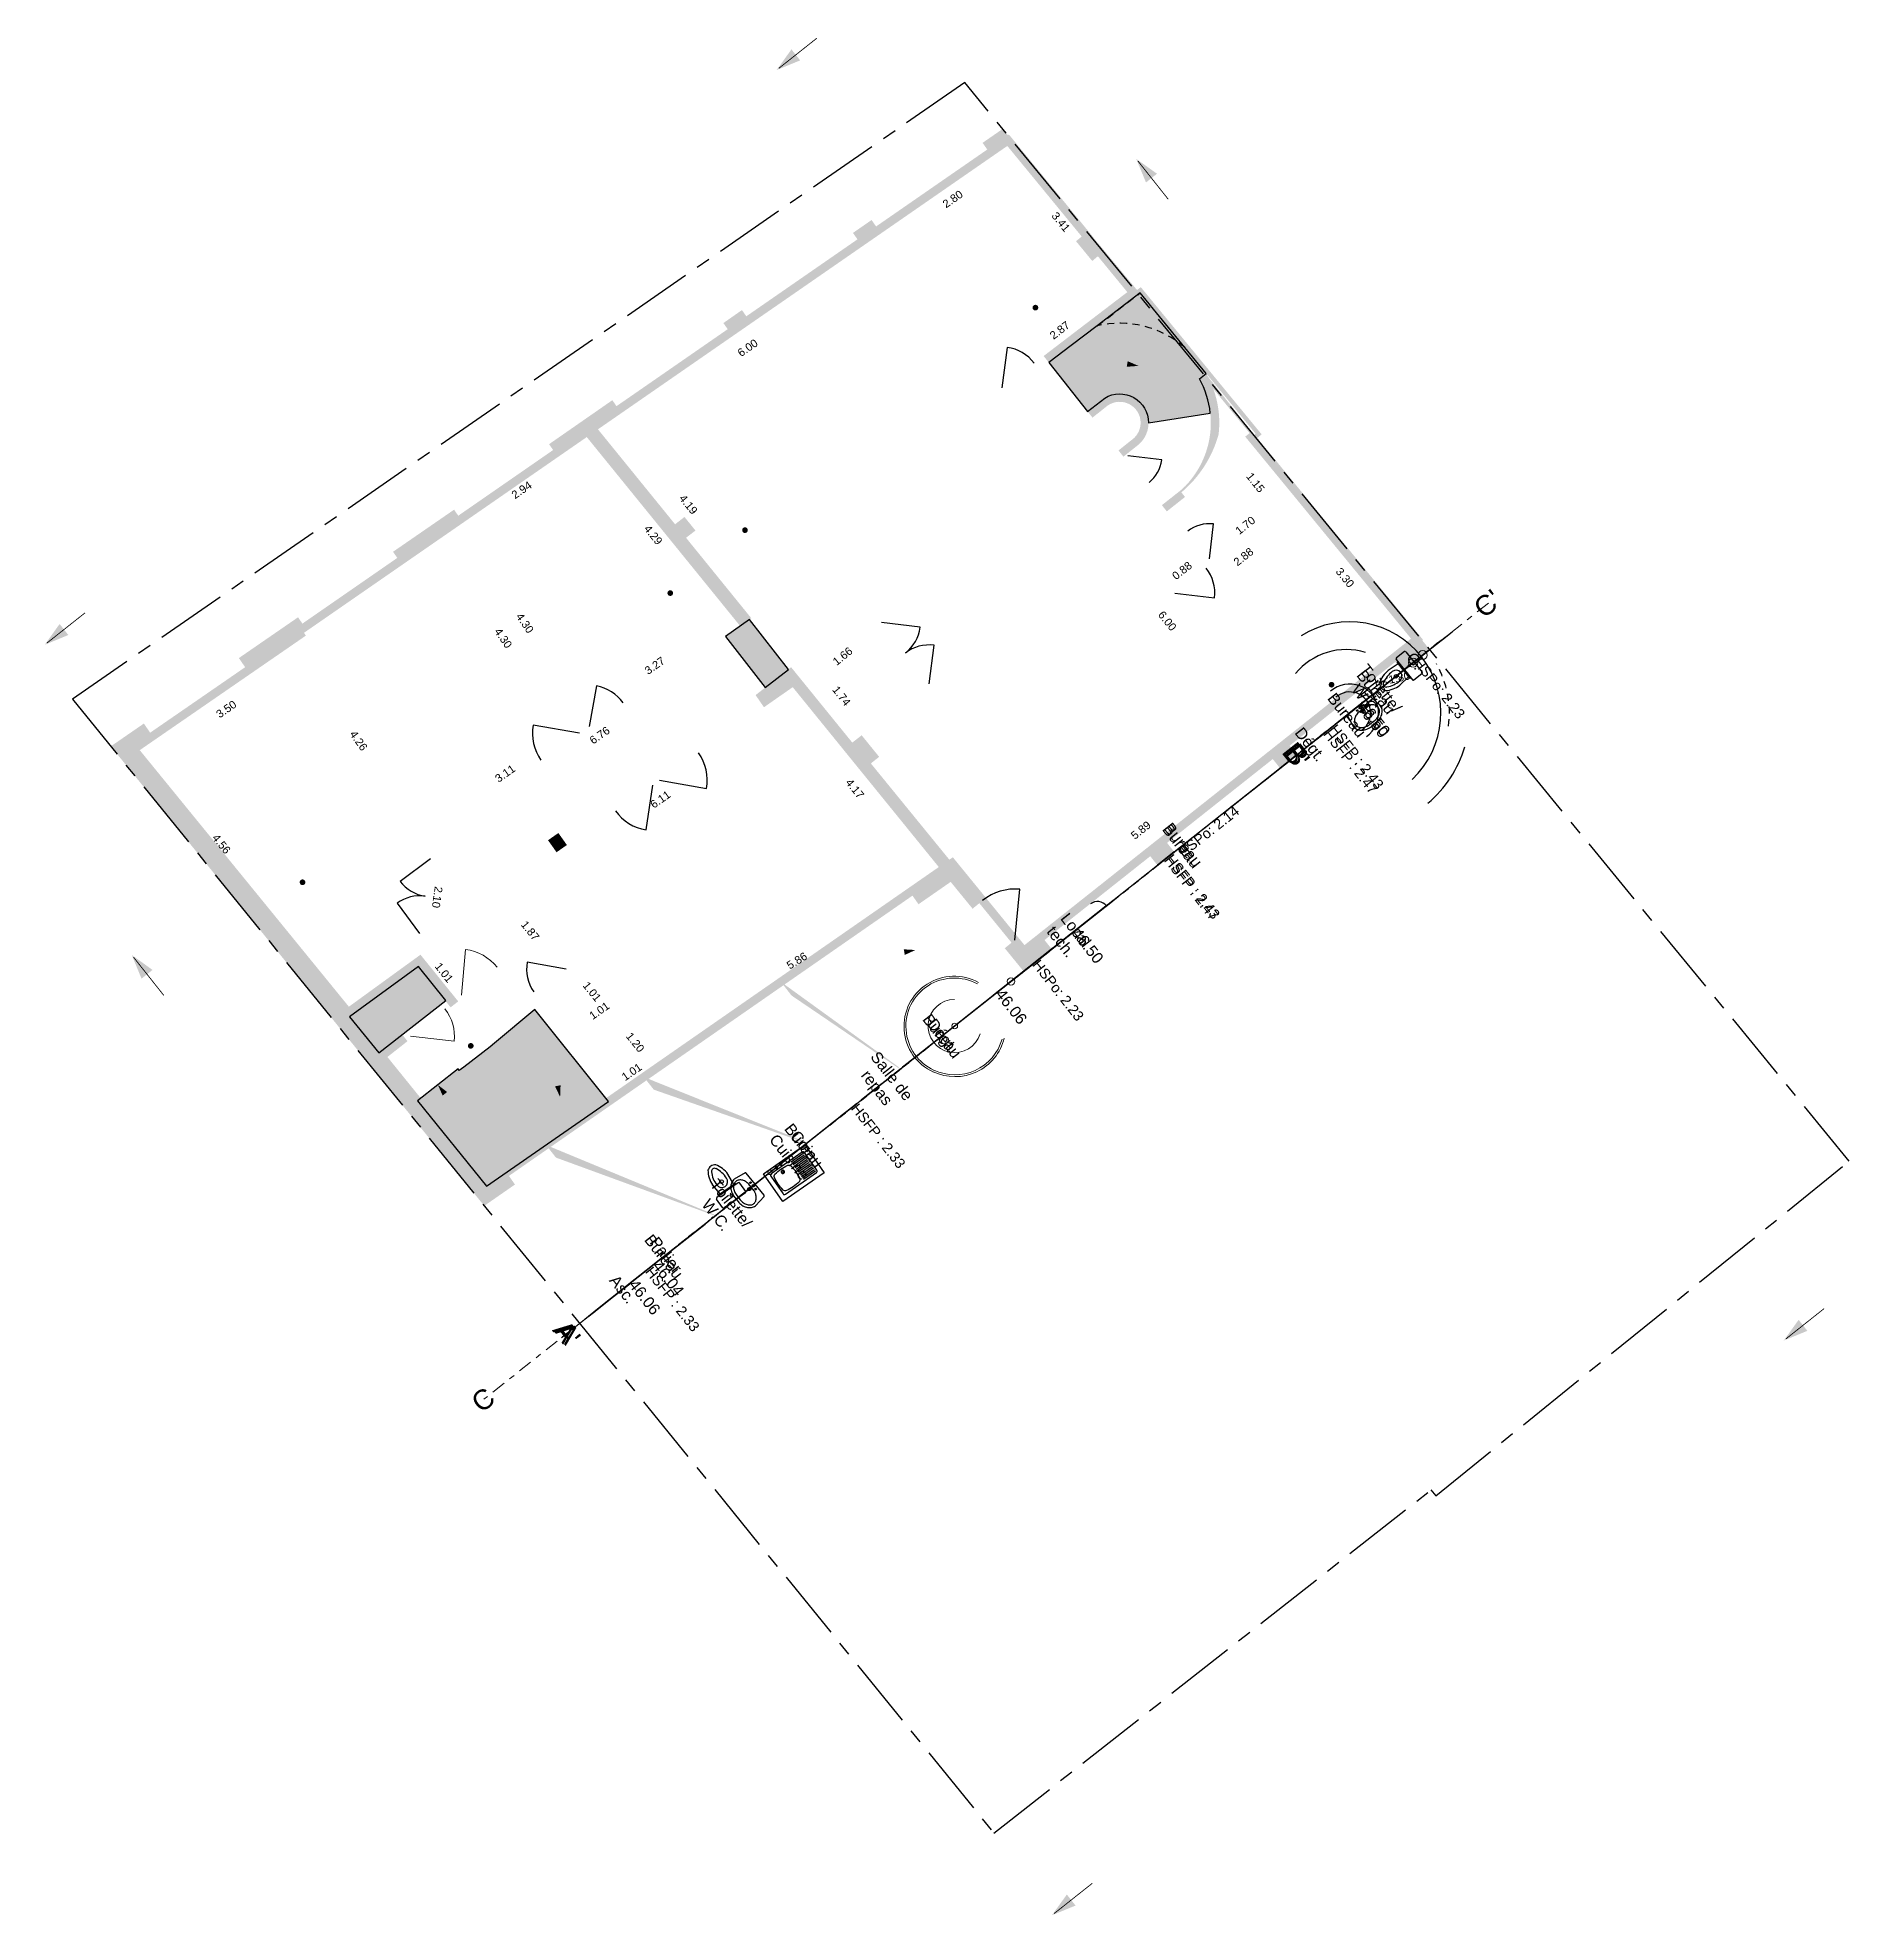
# Model space of a CAD drawing. Header units: metres. Extents: x 1648217.8 to 1648249.8, y 8187334.1 to 8187367.5.
import ezdxf

# ---------------------------------------------------------------- set-up
doc = ezdxf.new("R2010")
doc.units = ezdxf.units.M
doc.header["$PDMODE"] = 3
doc.header["$PDSIZE"] = 0.05
for name, pattern in [('AXES', [2, 1.25, -0.25, 0.25, -0.25]), ('CACHE2', [0.1875, 0.125, -0.0625]), ('CENTER2', [1.125, 0.75, -0.125, 0.125, -0.125]), ('TIRETPT', [1, 0.5, -0.25, 0, -0.25]), ('TIRETPT2', [0.5, 0.25, -0.125, 0, -0.125])]:
    doc.linetypes.add(name, pattern=pattern)
for name, color, linetype in [('GEX_BAT_allege', 161, 'Continuous'), ('GEX_BAT_cloison', 2, 'Continuous'), ('GEX_BAT_coffrage', 221, 'Continuous'), ('GEX_BAT_escalier_rampe', 6, 'Continuous'), ('GEX_BAT_fenetre', 4, 'Continuous'), ('GEX_BAT_gaine_tremie', 13, 'Continuous'), ('GEX_BAT_garde_corps', 181, 'Continuous'), ('GEX_BAT_linteau_cloison', 3, 'CACHE2'), ('GEX_BAT_linteau_mur', 6, 'CACHE2'), ('GEX_BAT_mur', 1, 'Continuous'), ('GEX_BAT_mur_bas', 150, 'Continuous'), ('GEX_BAT_placard', 21, 'Continuous'), ('GEX_BAT_poutre', 32, 'CACHE2'), ('GEX_EQU_ascenseur', 132, 'Continuous'), ('GEX_MEP_cesure', 11, 'CENTER2'), ('GEX_MEP_h-180', 7, 'TIRETPT'), ('GEX_MEP_trait_de_coupe', 21, 'TIRETPT2'), ('GEX_MEP_txt_cot_alti', 51, 'Continuous'), ('GEX_MEP_txt_cot_h-180', 7, 'CACHE2'), ('GEX_MEP_txt_cot_plani', 30, 'Continuous'), ('GEX_MEP_txt_design_commun', 3, 'Continuous'), ('GEX_MEP_txt_designation', 7, 'Continuous'), ('GEX_RES_bat_eau_pluviale', 171, 'Continuous')]:
    doc.layers.add(name, color=color, linetype=linetype)
for name, color, linetype, true_color in [('GEX_EDS_sdp_1-bureau', 1, 'AXES', 0xff0000), ('GEX_EDS_sdp_2-tremie', 7, 'Continuous', 0xffff7f), ('GEX_EDS_sdp_3-h-180', 7, 'Continuous', 0xa55252), ('GEX_EQU_sanitaire', 9, 'Continuous', 0x808080), ('GEX_FON_limite_propriete', 1, 'AXES', 0xff0000), ('GEX_MEP_mur_pochage', 7, 'Continuous', 0x999999), ('GEX_MEP_ouvrant_porte', 9, 'Continuous', 0x808080)]:
    doc.layers.add(name, color=color, linetype=linetype, true_color=true_color)
doc.styles.add('G100TXT-cote', font='swissl.ttf')
doc.styles.add('G100TXT-droit', font='swissl.ttf', dxfattribs={"height": 0.2})
doc.styles.add('G100TXT-italic', font='swissli.ttf')
doc.styles.add('G50TXT-droit', font='swissl.ttf', dxfattribs={"height": 0.15})
doc.styles.add('G50TXT-italic', font='swissli.ttf')
doc.dimstyles.new('G100COT-libre', dxfattribs={"dimtxt": 0.14, "dimasz": 0.18, "dimexe": 0.18, "dimexo": 0.2, "dimgap": 0.09, "dimtad": 0, "dimzin": 0, "dimdsep": 46, "dimtxsty": 'G100TXT-cote', "dimblk1": 'OBLIQUE', "dimblk2": 'OBLIQUE', "dimsah": 1, "dimcen": 0.09, "dimse1": 1, "dimse2": 1, "dimsd1": 1, "dimsd2": 1, "dimclrd": 252, "dimaunit": 2, "dimadec": 3, "dimazin": 0, "dimtfac": 1, "dimtix": 1, "dimtofl": 0, "dimtmove": 0, "dimatfit": 3, "dimldrblk": 'OBLIQUE', "dimfxl": 0.18, "dimtolj": 1, "dimtzin": 0, "dimarcsym": 0})

msp = doc.modelspace()

# ---------------------------------------------------------------- texts
at = {"layer": 'GEX_MEP_trait_de_coupe', "linetype": 'Continuous', "lineweight": 0, "char_height": 0.35, "attachment_point": 5, "line_spacing_factor": 1.186636}
for s, insert, rotation, style in [("C'", (1648243.439, 8187357.447), 38.3969, 'G100TXT-droit'), ("A'", (1648227.165, 8187344.547), 308.3969, 'G50TXT-droit'), ('A', (1648227.18, 8187344.559), 308.3969, 'G100TXT-droit'), ('C', (1648225.686, 8187343.374), 38.3969, 'G100TXT-droit')]:
    msp.add_mtext(s, dxfattribs=dict(at, insert=insert, rotation=rotation, style=style))
at = {"layer": 'GEX_MEP_trait_de_coupe', "lineweight": 20, "insert": (1648240.053, 8187354.763), "char_height": 0.35, "attachment_point": 5, "rotation": 308.3969, "line_spacing_factor": 1.186636, "style": 'G50TXT-droit'}
msp.add_mtext("B'", dxfattribs=at)
at = {"layer": 'GEX_MEP_trait_de_coupe', "linetype": 'Continuous', "lineweight": 20, "insert": (1648240.068, 8187354.775), "char_height": 0.35, "attachment_point": 5, "rotation": 308.3969, "line_spacing_factor": 1.186636, "style": 'G100TXT-droit'}
msp.add_mtext('B', dxfattribs=at)
at = {"layer": 'GEX_MEP_txt_cot_alti', "style": 'G50TXT-italic'}
for s, p in [('46.50', (1648241.115, 8187355.605)), ('46.50', (1648241.145, 8187355.629)), ('46.50', (1648236.078, 8187351.613)), ('46.06', (1648234.726, 8187350.54)), ('46.04', (1648228.665, 8187345.736)), ('46.06', (1648228.246, 8187345.404))]:
    msp.add_text(s, height=0.2, rotation=308.143, dxfattribs=at).set_placement(p)
at = {"layer": 'GEX_MEP_txt_cot_alti', "char_height": 0.18, "width": 2.0042, "attachment_point": 1, "style": 'G100TXT-italic'}
for s, insert, rotation in [('HSPo: 2.23', (1648242.261, 8187356.514), 308.143), ('HSFP : 2.43', (1648240.771, 8187355.333), 308.143), ('HSFP : 2.47', (1648240.667, 8187355.251), 308.143), ('HSPo: 2.14', (1648237.946, 8187353.093), 38.143), ('HSFP : 2.47', (1648237.851, 8187353.018), 308.143), ('HSFP : 2.43', (1648237.877, 8187353.039), 308.143), ('HSPo: 2.23', (1648235.524, 8187351.173), 308.143), ('HSFP : 2.33', (1648232.319, 8187348.633), 308.143), ('HSFP : 2.33', (1648228.68, 8187345.748), 308.143)]:
    msp.add_mtext(s, dxfattribs=dict(at, insert=insert, rotation=rotation))
at = {"layer": 'GEX_MEP_txt_cot_h-180', "insert": (1648241.752, 8187356.111), "char_height": 0.14, "width": 0.942, "attachment_point": 5, "rotation": 12.3616, "style": 'G100TXT-italic'}
msp.add_mtext('H<1.80', dxfattribs=at)
at = {"layer": 'GEX_MEP_txt_design_commun', "lineweight": 20, "char_height": 0.2, "width": 1.022, "attachment_point": 5, "rotation": 308.143, "style": 'G100TXT-droit'}
for s, insert in [('Palier', (1648228.917, 8187345.935)), ('Asc.', (1648228.149, 8187345.327))]:
    msp.add_mtext(s, dxfattribs=dict(at, insert=insert))
at = {"layer": 'GEX_MEP_txt_designation', "char_height": 0.2, "attachment_point": 5, "rotation": 308.143, "style": 'G100TXT-droit'}
for s, insert, width in [('Toilette/\\PW.C.', (1648241.419, 8187355.846), 0.82014), ('Bureau', (1648241.467, 8187355.884), 0.82014), ('G.', (1648242.157, 8187356.432, 0.001), 0.82014), ('Pl.', (1648241.349, 8187355.791), 0.82014), ('Bureau', (1648240.951, 8187355.476), 0.82014), ('Dégt.', (1648240.279, 8187354.942), 0.82014), ('Bureau', (1648238.032, 8187353.161), 0.82014), ('Bureau', (1648238.058, 8187353.182), 0.82014), ('Local tech.', (1648236.03, 8187351.574), 0.82014), ('Bureau', (1648233.795, 8187349.802), 0.82014), ('Dégt.', (1648233.784, 8187349.794), 0.82014), ('Salle de repas', (1648232.754, 8187348.977), 1.36663), ('Coin Cuisine', (1648231.227, 8187347.767), 0.82014), ('Bureau', (1648231.353, 8187347.867), 0.82014), ('Toilette/\\PW.C.', (1648229.936, 8187346.744), 0.82014), ('Bureau', (1648228.878, 8187345.905), 0.82014)]:
    msp.add_mtext(s, dxfattribs=dict(at, insert=insert, width=width))

# ---------------------------------------------------------------- blocks, each defined once
blk = doc.blocks.new('WC_c')
at = {"layer": 'GEX_EQU_sanitaire'}
for p, q in [((-0.23, 0), (0.23, 0)), ((-0.25, -0.02), (-0.25, -0.2)), ((-0.23, -0.22), (0.23, -0.22)), ((-0.18, -0.24), (-0.18, -0.22)), ((-0.18, -0.24), (0.18, -0.24)), ((-0.146, -0.24), (-0.166, -0.451)), ((0.146, -0.24), (0.166, -0.451)), ((0.18, -0.22), (0.18, -0.24)), ((0.25, -0.02), (0.25, -0.2))]:
    blk.add_line(p, q, dxfattribs=at)
for centre, radius in [((0, -0.11), 0.0181), ((0, -0.406), 0.0326)]:
    blk.add_circle(centre, radius, dxfattribs=at)
for centre, radius, start, end in [((-0.23, -0.02), 0.02, 90, 180), ((0.23, -0.02), 0.02, 0, 90), ((-0.23, -0.2), 0.02, 180, 270), ((0, -0.406), 0.106, 0, 180), ((0.23, -0.2), 0.02, 270, 0), ((0.298, -0.445), 0.464, 180.7835, 214.5961), ((0.41, -0.414), 0.516, 179.1272, 207.1953), ((0, -0.624), 0.0552, 207.1953, 332.8047), ((-0.41, -0.414), 0.516, 332.8047, 0.8728), ((-0.298, -0.445), 0.464, 325.4039, 359.2165), ((0.002, -0.605), 0.134, 230.3854, 269.1264), ((-0.002, -0.605), 0.134, 270.8736, 309.6146)]:
    blk.add_arc(centre, radius, start, end, dxfattribs=at)
blk = doc.blocks.new('SAN_WC_classique')
at = {"layer": 'GEX_EQU_sanitaire'}
blk.add_blockref('WC_c', (0, 0), dxfattribs=at)
blk = doc.blocks.new('Lav_vc')
at = {"layer": 'GEX_EQU_sanitaire'}
for points in [[(0.267, -0.014, 0.371491), (0.251, 0), (-0.251, 0, 0.371491), (-0.267, -0.014), (-0.3, -0.234, 0.13052), (-0.28, -0.31, 0.001378), (-0.279, -0.311, 0.106642), (-0.22, -0.376, 0.083438), (-0.142, -0.414, 0.072173), (-0.048, -0.428), (0.048, -0.428, 0.072173), (0.142, -0.414, 0.083438), (0.22, -0.376, 0.106642), (0.279, -0.311, 0.131922), (0.3, -0.234)], [(0.129, -0.099, 0.072173), (0.048, -0.088), (-0.048, -0.088, 0.072173), (-0.129, -0.099, 0.083438), (-0.192, -0.13, 0.106642), (-0.238, -0.18, 0.131922), (-0.252, -0.234, 0.131922), (-0.238, -0.287, 0.106642), (-0.192, -0.337, 0.083438), (-0.129, -0.368, 0.072173), (-0.048, -0.38), (0.048, -0.38, 0.072173), (0.129, -0.368, 0.083439), (0.192, -0.337, 0.106641), (0.238, -0.287, 0.131922), (0.252, -0.234, 0.131922), (0.238, -0.18, 0.106642), (0.192, -0.13, 0.083438)], [(-0.085, -0.048, -1), (-0.059, -0.048, -1)], [(0.028, -0.136, -1), (-0.028, -0.136, -1)], [(0.024, -0.136, -1), (-0.024, -0.136, -1)], [(-0.022, -0.044, -1), (0.022, -0.044, -1)], [(0.059, -0.048, -1), (0.085, -0.048, -1)]]:
    blk.add_lwpolyline(points, format="xyb", close=True, dxfattribs=at)
blk = doc.blocks.new('SAN_Lavabo_1vasque_classique')
at = {"layer": 'GEX_EQU_sanitaire'}
blk.add_blockref('Lav_vc', (0, 0), dxfattribs=at)
blk = doc.blocks.new('*D17')
at = {"layer": 'Defpoints', "color": 0, "transparency": 16777216}
for p in [(1648228.727, 8187349.459), (1648228.84, 8187349.297), (1648228.008, 8187348.72)]:
    blk.add_point(p, dxfattribs=at)
at = {"layer": 'GEX_MEP_txt_cot_plani', "color": 0, "lineweight": 20, "transparency": 16777216, "insert": (1648228.312, 8187349.17), "char_height": 0.14, "attachment_point": 5, "rotation": 34.7835, "style": 'G100TXT-cote'}
blk.add_mtext('\\A1;1.01', dxfattribs=at)
blk = doc.blocks.new('_OBLIQUE')
at = {"color": 0, "linetype": 'ByBlock'}
blk.add_line((-0.5, -0.5), (0.5, 0.5), dxfattribs=at)
blk = doc.blocks.new('*D18')
at = {"layer": 'Defpoints', "color": 0, "transparency": 16777216}
for p in [(1648227.291, 8187350.984), (1648227.405, 8187351.076), (1648228.041, 8187350.288)]:
    blk.add_point(p, dxfattribs=at)
at = {"layer": 'GEX_MEP_txt_cot_plani', "color": 0, "lineweight": 20, "transparency": 16777216, "insert": (1648227.609, 8187350.59), "char_height": 0.14, "attachment_point": 5, "rotation": 308.8761, "style": 'G100TXT-cote'}
blk.add_mtext('\\A1;1.01', dxfattribs=at)
blk = doc.blocks.new('*D19')
at = {"layer": 'Defpoints', "color": 0, "transparency": 16777216}
for p in [(1648227.996, 8187350.161), (1648228.085, 8187350.233), (1648228.84, 8187349.297)]:
    blk.add_point(p, dxfattribs=at)
at = {"layer": 'GEX_MEP_txt_cot_plani', "color": 0, "lineweight": 20, "transparency": 16777216, "insert": (1648228.373, 8187349.693), "char_height": 0.14, "attachment_point": 5, "rotation": 308.8761, "style": 'G100TXT-cote'}
blk.add_mtext('\\A1;1.20', dxfattribs=at)
blk = doc.blocks.new('*D20')
at = {"layer": 'Defpoints', "color": 0, "transparency": 16777216}
for p in [(1648227.96, 8187350.405), (1648228.041, 8187350.288), (1648227.209, 8187349.71)]:
    blk.add_point(p, dxfattribs=at)
at = {"layer": 'GEX_MEP_txt_cot_plani', "color": 0, "lineweight": 20, "transparency": 16777216, "insert": (1648227.739, 8187350.252), "char_height": 0.14, "attachment_point": 5, "rotation": 34.7835, "style": 'G100TXT-cote'}
blk.add_mtext('\\A1;1.01', dxfattribs=at)
blk = doc.blocks.new('*D14')
at = {"layer": 'Defpoints', "color": 0, "transparency": 16777216}
for p in [(1648231.157, 8187355.971), (1648230.942, 8187355.796), (1648233.786, 8187352.733)]:
    blk.add_point(p, dxfattribs=at)
at = {"layer": 'GEX_MEP_txt_cot_plani', "color": 0, "transparency": 16777216, "insert": (1648232.256, 8187354.177), "char_height": 0.14, "attachment_point": 5, "rotation": 309.0643, "style": 'G100TXT-cote'}
blk.add_mtext('\\A1;4.17', dxfattribs=at)
blk = doc.blocks.new('*D15')
at = {"layer": 'Defpoints', "color": 0, "transparency": 16777216}
for p in [(1648233.882, 8187352.42), (1648228.738, 8187349.594), (1648228.897, 8187349.337)]:
    blk.add_point(p, dxfattribs=at)
at = {"layer": 'GEX_MEP_txt_cot_plani', "color": 0, "transparency": 16777216, "insert": (1648231.231, 8187351.136), "char_height": 0.14, "attachment_point": 5, "rotation": 31.7331, "style": 'G100TXT-cote'}
blk.add_mtext('\\A1;5.86', dxfattribs=at)
blk = doc.blocks.new('*D16')
at = {"layer": 'Defpoints', "color": 0, "transparency": 16777216}
for p in [(1648231.157, 8187355.971), (1648231.322, 8187355.736), (1648226.15, 8187352.471)]:
    blk.add_point(p, dxfattribs=at)
at = {"layer": 'GEX_MEP_txt_cot_plani', "color": 0, "transparency": 16777216, "insert": (1648228.818, 8187353.986), "char_height": 0.14, "attachment_point": 5, "rotation": 34.9493, "style": 'G100TXT-cote'}
blk.add_mtext('\\A1;6.11', dxfattribs=at)
blk = doc.blocks.new('*D21')
at = {"layer": 'Defpoints', "color": 0, "transparency": 16777216}
for p in [(1648222.26, 8187356.769), (1648222.391, 8187356.861), (1648224.84, 8187353.373)]:
    blk.add_point(p, dxfattribs=at)
at = {"layer": 'GEX_MEP_txt_cot_plani', "color": 0, "transparency": 16777216, "insert": (1648223.484, 8187355.025), "char_height": 0.14, "attachment_point": 5, "rotation": 305.0782, "style": 'G100TXT-cote'}
blk.add_mtext('\\A1;4.26', dxfattribs=at)
blk = doc.blocks.new('*D22')
at = {"layer": 'Defpoints', "color": 0, "transparency": 16777216}
for p in [(1648222.39, 8187356.861), (1648222.587, 8187356.576), (1648219.507, 8187354.873)]:
    blk.add_point(p, dxfattribs=at)
at = {"layer": 'GEX_MEP_txt_cot_plani', "color": 0, "transparency": 16777216, "insert": (1648221.146, 8187355.582), "char_height": 0.14, "attachment_point": 5, "rotation": 34.5852, "style": 'G100TXT-cote'}
blk.add_mtext('\\A1;3.50', dxfattribs=at)
blk = doc.blocks.new('*D23')
at = {"layer": 'Defpoints', "color": 0, "transparency": 16777216}
for p in [(1648219.507, 8187354.873), (1648222.387, 8187351.34), (1648222.5, 8187351.433)]:
    blk.add_point(p, dxfattribs=at)
at = {"layer": 'GEX_MEP_txt_cot_plani', "color": 0, "transparency": 16777216, "insert": (1648221.06, 8187353.199), "char_height": 0.14, "attachment_point": 5, "rotation": 309.179, "style": 'G100TXT-cote'}
blk.add_mtext('\\A1;4.56', dxfattribs=at)
blk = doc.blocks.new('*D24')
at = {"layer": 'Defpoints', "color": 0, "transparency": 16777216}
for p in [(1648224.994, 8187358.729), (1648227.267, 8187355.07), (1648227.446, 8187355.195)]:
    blk.add_point(p, dxfattribs=at)
at = {"layer": 'GEX_MEP_txt_cot_plani', "color": 0, "transparency": 16777216, "insert": (1648226.041, 8187356.838), "char_height": 0.14, "attachment_point": 5, "rotation": 304.7532, "style": 'G100TXT-cote'}
blk.add_mtext('\\A1;4.30', dxfattribs=at)
blk = doc.blocks.new('*D25')
at = {"layer": 'Defpoints', "color": 0, "transparency": 16777216}
for p in [(1648227.446, 8187355.195), (1648224.799, 8187353.553), (1648224.897, 8187353.413)]:
    blk.add_point(p, dxfattribs=at)
at = {"layer": 'GEX_MEP_txt_cot_plani', "color": 0, "transparency": 16777216, "insert": (1648226.074, 8187354.444), "char_height": 0.14, "attachment_point": 5, "rotation": 34.9501, "style": 'G100TXT-cote'}
blk.add_mtext('\\A1;3.11', dxfattribs=at)
blk = doc.blocks.new('*D26')
at = {"layer": 'Defpoints', "color": 0, "transparency": 16777216}
for p in [(1648227.475, 8187360.44), (1648227.577, 8187360.291), (1648225.052, 8187358.769)]:
    blk.add_point(p, dxfattribs=at)
at = {"layer": 'GEX_MEP_txt_cot_plani', "color": 0, "transparency": 16777216, "insert": (1648226.366, 8187359.456), "char_height": 0.14, "attachment_point": 5, "rotation": 34.5852, "style": 'G100TXT-cote'}
blk.add_mtext('\\A1;2.94', dxfattribs=at)
blk = doc.blocks.new('*D27')
at = {"layer": 'Defpoints', "color": 0, "transparency": 16777216}
for p in [(1648230.057, 8187357.288), (1648230.183, 8187357.108), (1648227.504, 8187355.235)]:
    blk.add_point(p, dxfattribs=at)
at = {"layer": 'GEX_MEP_txt_cot_plani', "color": 0, "transparency": 16777216, "insert": (1648228.718, 8187356.351), "char_height": 0.14, "attachment_point": 5, "rotation": 34.9493, "style": 'G100TXT-cote'}
blk.add_mtext('\\A1;3.27', dxfattribs=at)
blk = doc.blocks.new('*D28')
at = {"layer": 'Defpoints', "color": 0, "transparency": 16777216}
for p in [(1648225.052, 8187358.769), (1648225.197, 8187358.87), (1648227.504, 8187355.235)]:
    blk.add_point(p, dxfattribs=at)
at = {"layer": 'GEX_MEP_txt_cot_plani', "color": 0, "transparency": 16777216, "insert": (1648226.423, 8187357.103), "char_height": 0.14, "attachment_point": 5, "rotation": 304.7532, "style": 'G100TXT-cote'}
blk.add_mtext('\\A1;4.30', dxfattribs=at)
blk = doc.blocks.new('*D29')
at = {"layer": 'Defpoints', "color": 0, "transparency": 16777216}
for p in [(1648227.337, 8187360.327), (1648227.477, 8187360.441), (1648230.187, 8187357.111)]:
    blk.add_point(p, dxfattribs=at)
at = {"layer": 'GEX_MEP_txt_cot_plani', "color": 0, "transparency": 16777216, "insert": (1648228.692, 8187358.662), "char_height": 0.14, "attachment_point": 5, "rotation": 309.1313, "style": 'G100TXT-cote'}
blk.add_mtext('\\A1;4.29', dxfattribs=at)
blk = doc.blocks.new('*D30')
at = {"layer": 'Defpoints', "color": 0, "transparency": 16777216}
for p in [(1648225.931, 8187352.393), (1648226.032, 8187352.474), (1648227.203, 8187351.021)]:
    blk.add_point(p, dxfattribs=at)
at = {"layer": 'GEX_MEP_txt_cot_plani', "color": 0, "transparency": 16777216, "insert": (1648226.517, 8187351.666), "char_height": 0.14, "attachment_point": 5, "rotation": 308.8761, "style": 'G100TXT-cote'}
blk.add_mtext('\\A1;1.87', dxfattribs=at)
blk = doc.blocks.new('SAN_Evier_bacG_égouttoir')
at = {"layer": 'GEX_EQU_sanitaire'}
for p, q in [((-0.11, -0.11), (-0.37, -0.11)), ((-0.11, -0.142), (-0.37, -0.142)), ((-0.11, -0.173), (-0.37, -0.173)), ((-0.11, -0.205), (-0.37, -0.205)), ((-0.11, -0.237), (-0.37, -0.237)), ((-0.11, -0.268), (-0.37, -0.268)), ((-0.11, -0.3), (-0.37, -0.3)), ((-0.11, -0.332), (-0.37, -0.332)), ((-0.11, -0.363), (-0.37, -0.363)), ((-0.11, -0.395), (-0.37, -0.395)), ((-0.11, -0.427), (-0.37, -0.427)), ((-0.11, -0.458), (-0.37, -0.458)), ((-0.11, -0.49), (-0.37, -0.49))]:
    blk.add_line(p, q, dxfattribs=at)
blk.add_lwpolyline([(-0.89, 0), (0, 0), (0, -0.6), (-0.89, -0.6)], close=True, dxfattribs=at)
for points in [[(-0.78, -0.08, 0.414214), (-0.81, -0.11), (-0.81, -0.49, 0.414214), (-0.78, -0.52), (-0.11, -0.52, 0.414214), (-0.08, -0.49), (-0.08, -0.11, 0.414214), (-0.11, -0.08)], [(-0.727, -0.477, -0.307624), (-0.767, -0.437, -0.094543), (-0.767, -0.163, -0.307624), (-0.727, -0.123, -0.094543), (-0.453, -0.123, -0.307624), (-0.413, -0.163, -0.094543), (-0.413, -0.437, -0.255812), (-0.444, -0.474, -0.048032), (-0.453, -0.477, -0.094543)], [(-0.66, -0.04, 1), (-0.62, -0.04, 1)], [(-0.62, -0.17, 1), (-0.56, -0.17, 1)], [(-0.61, -0.17, 1), (-0.57, -0.17, 1)], [(-0.56, -0.04, 1), (-0.52, -0.04, 1)]]:
    blk.add_lwpolyline(points, format="xyb", close=True, dxfattribs=at)
blk = doc.blocks.new('*D32')
at = {"layer": 'Defpoints', "color": 0, "transparency": 16777216}
for p in [(1648224.88, 8187353.316), (1648224.578, 8187351.242), (1648224.723, 8187351.221)]:
    blk.add_point(p, dxfattribs=at)
at = {"layer": 'GEX_MEP_txt_cot_plani', "color": 0, "transparency": 16777216, "insert": (1648224.874, 8187352.258), "char_height": 0.14, "attachment_point": 5, "rotation": 261.727, "style": 'G100TXT-cote'}
blk.add_mtext('\\A1;2.10', dxfattribs=at)
blk = doc.blocks.new('*D33')
at = {"layer": 'Defpoints', "color": 0, "transparency": 16777216}
for p in [(1648224.578, 8187351.242), (1648225.202, 8187350.448), (1648225.306, 8187350.529)]:
    blk.add_point(p, dxfattribs=at)
at = {"layer": 'GEX_MEP_txt_cot_plani', "color": 0, "transparency": 16777216, "insert": (1648224.994, 8187350.926), "char_height": 0.14, "attachment_point": 5, "rotation": 308.143, "style": 'G100TXT-cote'}
blk.add_mtext('\\A1;1.01', dxfattribs=at)
blk = doc.blocks.new('*D34')
at = {"layer": 'Defpoints', "color": 0, "transparency": 16777216}
for p in [(1648230.424, 8187357.191), (1648224.88, 8187353.316), (1648224.973, 8187353.183)]:
    blk.add_point(p, dxfattribs=at)
at = {"layer": 'GEX_MEP_txt_cot_plani', "color": 0, "transparency": 16777216, "insert": (1648227.745, 8187355.12), "char_height": 0.14, "attachment_point": 5, "rotation": 34.9493, "style": 'G100TXT-cote'}
blk.add_mtext('\\A1;6.76', dxfattribs=at)
blk = doc.blocks.new('*D35')
at = {"layer": 'Defpoints', "color": 0, "transparency": 16777216}
for p in [(1648227.679, 8187360.573), (1648230.32, 8187357.32), (1648230.633, 8187357.575)]:
    blk.add_point(p, dxfattribs=at)
at = {"layer": 'GEX_MEP_txt_cot_plani', "color": 0, "transparency": 16777216, "insert": (1648229.313, 8187359.201), "char_height": 0.14, "attachment_point": 5, "rotation": 309.0642, "style": 'G100TXT-cote'}
blk.add_mtext('\\A1;4.19', dxfattribs=at)
blk = doc.blocks.new('*D36')
at = {"layer": 'Defpoints', "color": 0, "transparency": 16777216}
for p in [(1648232.602, 8187363.996), (1648227.679, 8187360.573), (1648227.899, 8187360.257)]:
    blk.add_point(p, dxfattribs=at)
at = {"layer": 'GEX_MEP_txt_cot_plani', "color": 0, "transparency": 16777216, "insert": (1648230.361, 8187361.968), "char_height": 0.14, "attachment_point": 5, "rotation": 34.8065, "style": 'G100TXT-cote'}
blk.add_mtext('\\A1;6.00', dxfattribs=at)
blk = doc.blocks.new('*D37')
at = {"layer": 'Defpoints', "color": 0, "transparency": 16777216}
for p in [(1648234.963, 8187365.637), (1648237.131, 8187362.999), (1648236.98, 8187362.875)]:
    blk.add_point(p, dxfattribs=at)
at = {"layer": 'GEX_MEP_txt_cot_plani', "color": 0, "transparency": 16777216, "insert": (1648235.896, 8187364.194), "char_height": 0.14, "attachment_point": 5, "rotation": 309.4113, "style": 'G100TXT-cote'}
blk.add_mtext('\\A1;3.41', dxfattribs=at)
blk = doc.blocks.new('*D38')
at = {"layer": 'Defpoints', "color": 0, "transparency": 16777216}
for p in [(1648237.017, 8187363.149), (1648237.131, 8187362.999), (1648234.852, 8187361.261)]:
    blk.add_point(p, dxfattribs=at)
at = {"layer": 'GEX_MEP_txt_cot_plani', "color": 0, "transparency": 16777216, "insert": (1648235.877, 8187362.279), "char_height": 0.14, "attachment_point": 5, "rotation": 37.341, "style": 'G100TXT-cote'}
blk.add_mtext('\\A1;2.87', dxfattribs=at)
blk = doc.blocks.new('*D39')
at = {"layer": 'Defpoints', "color": 0, "transparency": 16777216}
for p in [(1648234.964, 8187365.638), (1648232.668, 8187364.042), (1648232.836, 8187363.8)]:
    blk.add_point(p, dxfattribs=at)
at = {"layer": 'GEX_MEP_txt_cot_plani', "color": 0, "transparency": 16777216, "insert": (1648233.985, 8187364.598), "char_height": 0.14, "attachment_point": 5, "rotation": 34.8065, "style": 'G100TXT-cote'}
blk.add_mtext('\\A1;2.80', dxfattribs=at)
blk = doc.blocks.new('*D40')
at = {"layer": 'Defpoints', "color": 0, "transparency": 16777216}
for p in [(1648239.861, 8187354.969), (1648235, 8187351.612), (1648235.242, 8187351.307)]:
    blk.add_point(p, dxfattribs=at)
at = {"layer": 'GEX_MEP_txt_cot_plani', "color": 0, "transparency": 16777216, "insert": (1648237.31, 8187353.443), "char_height": 0.14, "attachment_point": 5, "rotation": 38.4119, "style": 'G100TXT-cote'}
blk.add_mtext('\\A1;5.89', dxfattribs=at)
blk = doc.blocks.new('*D41')
at = {"layer": 'Defpoints', "color": 0, "transparency": 16777216}
for p in [(1648240.098, 8187359.369), (1648239.871, 8187359.183), (1648242.192, 8187356.818)]:
    blk.add_point(p, dxfattribs=at)
at = {"layer": 'GEX_MEP_txt_cot_plani', "color": 0, "transparency": 16777216, "insert": (1648240.918, 8187357.907), "char_height": 0.14, "attachment_point": 5, "rotation": 309.3809, "style": 'G100TXT-cote'}
blk.add_mtext('\\A1;3.30', dxfattribs=at)
blk = doc.blocks.new('*D42')
at = {"layer": 'Defpoints', "color": 0, "transparency": 16777216}
for p in [(1648240.098, 8187359.369), (1648237.838, 8187357.577), (1648237.994, 8187357.38)]:
    blk.add_point(p, dxfattribs=at)
at = {"layer": 'GEX_MEP_txt_cot_plani', "color": 0, "transparency": 16777216, "insert": (1648239.124, 8187358.276), "char_height": 0.14, "attachment_point": 5, "rotation": 38.4119, "style": 'G100TXT-cote'}
blk.add_mtext('\\A1;2.88', dxfattribs=at)
blk = doc.blocks.new('*D43')
at = {"layer": 'Defpoints', "color": 0, "transparency": 16777216}
for p in [(1648238.483, 8187358.178), (1648237.693, 8187357.758), (1648237.794, 8187357.631)]:
    blk.add_point(p, dxfattribs=at)
at = {"layer": 'GEX_MEP_txt_cot_plani', "color": 0, "transparency": 16777216, "insert": (1648238.038, 8187358.031), "char_height": 0.14, "attachment_point": 5, "rotation": 38.4119, "style": 'G100TXT-cote'}
blk.add_mtext('\\A1;0.88', dxfattribs=at)
blk = doc.blocks.new('*D44')
at = {"layer": 'Defpoints', "color": 0, "transparency": 16777216}
for p in [(1648239.156, 8187360.178), (1648239.87, 8187359.278), (1648239.692, 8187359.137)]:
    blk.add_point(p, dxfattribs=at)
at = {"layer": 'GEX_MEP_txt_cot_plani', "color": 0, "transparency": 16777216, "insert": (1648239.336, 8187359.587), "char_height": 0.14, "attachment_point": 5, "rotation": 308.4173, "style": 'G100TXT-cote'}
blk.add_mtext('\\A1;1.15', dxfattribs=at)
blk = doc.blocks.new('*D45')
at = {"layer": 'Defpoints', "color": 0, "transparency": 16777216}
for p in [(1648239.813, 8187359.35), (1648239.87, 8187359.278), (1648238.538, 8187358.221)]:
    blk.add_point(p, dxfattribs=at)
at = {"layer": 'GEX_MEP_txt_cot_plani', "color": 0, "transparency": 16777216, "insert": (1648239.156, 8187358.83), "char_height": 0.14, "attachment_point": 5, "rotation": 38.4151, "style": 'G100TXT-cote'}
blk.add_mtext('\\A1;1.70', dxfattribs=at)
blk = doc.blocks.new('*D46')
at = {"layer": 'Defpoints', "color": 0, "transparency": 16777216}
for p in [(1648236.083, 8187359.631), (1648235.888, 8187359.473), (1648239.861, 8187354.969)]:
    blk.add_point(p, dxfattribs=at)
at = {"layer": 'GEX_MEP_txt_cot_plani', "color": 0, "transparency": 16777216, "insert": (1648237.777, 8187357.142), "char_height": 0.14, "attachment_point": 5, "rotation": 309.0236, "style": 'G100TXT-cote'}
blk.add_mtext('\\A1;6.00', dxfattribs=at)
blk = doc.blocks.new('*D47')
at = {"layer": 'Defpoints', "color": 0, "transparency": 16777216}
for p in [(1648232.745, 8187356.964), (1648231.395, 8187355.995), (1648231.457, 8187355.919)]:
    blk.add_point(p, dxfattribs=at)
at = {"layer": 'GEX_MEP_txt_cot_plani', "color": 0, "transparency": 16777216, "insert": (1648232.039, 8187356.518), "char_height": 0.14, "attachment_point": 5, "rotation": 39.0642, "style": 'G100TXT-cote'}
blk.add_mtext('\\A1;1.66', dxfattribs=at)
blk = doc.blocks.new('*D48')
at = {"layer": 'Defpoints', "color": 0, "transparency": 16777216}
for p in [(1648231.592, 8187356.583), (1648232.552, 8187355.13), (1648232.657, 8187355.211)]:
    blk.add_point(p, dxfattribs=at)
at = {"layer": 'GEX_MEP_txt_cot_plani', "color": 0, "transparency": 16777216, "insert": (1648232.02, 8187355.816), "char_height": 0.14, "attachment_point": 5, "rotation": 307.8222, "style": 'G100TXT-cote'}
blk.add_mtext('\\A1;1.74', dxfattribs=at)

# ---------------------------------------------------------------- dimensions: what is measured, and where the dimension line sits
at = {"layer": 'GEX_MEP_txt_cot_plani'}
for p1, p2, distance, picture, middle in [((1648234.964, 8187365.638), (1648232.668, 8187364.042), 0.295, '*D39', (1648233.985, 8187364.598)), ((1648234.963, 8187365.637), (1648237.131, 8187362.999), -0.195, '*D37', (1648235.896, 8187364.194)), ((1648232.602, 8187363.996), (1648227.679, 8187360.573), 0.385, '*D36', (1648230.361, 8187361.968)), ((1648234.852, 8187361.261), (1648237.131, 8187362.999), 0.188, '*D38', (1648235.877, 8187362.279)), ((1648225.052, 8187358.769), (1648227.475, 8187360.44), -0.18, '*D26', (1648226.366, 8187359.456)), ((1648230.187, 8187357.111), (1648227.477, 8187360.441), 0.181, '*D29', (1648228.692, 8187358.662)), ((1648227.679, 8187360.573), (1648230.32, 8187357.32), 0.404, '*D35', (1648229.313, 8187359.201)), ((1648239.156, 8187360.178), (1648239.87, 8187359.278), -0.227, '*D44', (1648239.336, 8187359.587)), ((1648239.861, 8187354.969), (1648236.083, 8187359.631), 0.251, '*D46', (1648237.777, 8187357.142)), ((1648240.098, 8187359.369), (1648237.838, 8187357.577), 0.251, '*D42', (1648239.124, 8187358.276)), ((1648242.192, 8187356.818), (1648240.098, 8187359.369), 0.293, '*D41', (1648240.918, 8187357.907)), ((1648224.994, 8187358.729), (1648227.446, 8187355.195), -0.218, '*D24', (1648226.041, 8187356.838)), ((1648227.504, 8187355.235), (1648225.052, 8187358.769), -0.177, '*D28', (1648226.423, 8187357.103)), ((1648238.483, 8187358.178), (1648237.794, 8187357.631), -0.161, '*D43', (1648238.038, 8187358.031)), ((1648227.504, 8187355.235), (1648230.183, 8187357.108), 0.219, '*D27', (1648228.718, 8187356.351)), ((1648230.424, 8187357.191), (1648224.88, 8187353.316), 0.162, '*D34', (1648227.745, 8187355.12)), ((1648232.745, 8187356.964), (1648231.457, 8187355.919), -0.098, '*D47', (1648232.039, 8187356.518)), ((1648219.507, 8187354.873), (1648222.39, 8187356.861), -0.347, '*D22', (1648221.146, 8187355.582)), ((1648224.84, 8187353.373), (1648222.391, 8187356.861), 0.16, '*D21', (1648223.484, 8187355.025)), ((1648231.592, 8187356.583), (1648232.657, 8187355.211), -0.133, '*D48', (1648232.02, 8187355.816)), ((1648226.15, 8187352.471), (1648231.157, 8187355.971), -0.287, '*D16', (1648228.818, 8187353.986)), ((1648233.786, 8187352.733), (1648231.157, 8187355.971), 0.277, '*D14', (1648232.256, 8187354.177)), ((1648227.446, 8187355.195), (1648224.897, 8187353.413), -0.17, '*D25', (1648226.074, 8187354.444)), ((1648239.861, 8187354.969), (1648235.242, 8187351.307), -0.389, '*D40', (1648237.31, 8187353.443)), ((1648219.507, 8187354.873), (1648222.387, 8187351.34), 0.146, '*D23', (1648221.06, 8187353.199)), ((1648224.88, 8187353.316), (1648224.578, 8187351.242), 0.147, '*D32', (1648224.874, 8187352.258)), ((1648227.203, 8187351.021), (1648226.032, 8187352.474), 0.129, '*D30', (1648226.517, 8187351.666)), ((1648233.882, 8187352.42), (1648228.897, 8187349.337), -0.302, '*D15', (1648231.231, 8187351.136)), ((1648224.578, 8187351.242), (1648225.202, 8187350.448), 0.132, '*D33', (1648224.994, 8187350.926))]:
    dim = msp.add_aligned_dim(p1=p1, p2=p2, distance=distance, dimstyle='G100COT-libre', dxfattribs=at)
    dim.commit()
    dim.dimension.update_dxf_attribs({"geometry": picture, "text_midpoint": middle})
dim = msp.add_linear_dim(base=(1648239.813, 8187359.35), p1=(1648238.538, 8187358.221), p2=(1648239.87, 8187359.278), angle=38.4151, dimstyle='G100COT-libre', dxfattribs=at)
dim.commit()
dim.dimension.update_dxf_attribs({"geometry": '*D45', "text_midpoint": (1648239.156, 8187358.83), "dimtype": 161})
at = {"layer": 'GEX_MEP_txt_cot_plani', "lineweight": 20}
for p1, p2, distance, picture, middle in [((1648228.041, 8187350.288), (1648227.405, 8187351.076), 0.146, '*D18', (1648227.609, 8187350.59)), ((1648228.84, 8187349.297), (1648228.085, 8187350.233), 0.114, '*D19', (1648228.373, 8187349.693)), ((1648228.008, 8187348.72), (1648228.84, 8187349.297), 0.196, '*D17', (1648228.312, 8187349.17))]:
    dim = msp.add_aligned_dim(p1=p1, p2=p2, distance=distance, dimstyle='G100COT-libre', dxfattribs=at)
    dim.commit()
    dim.dimension.update_dxf_attribs({"geometry": picture, "text_midpoint": middle})
dim = msp.add_linear_dim(base=(1648227.96, 8187350.405), p1=(1648227.209, 8187349.71), p2=(1648228.041, 8187350.288), angle=34.7835, dimstyle='G100COT-libre', dxfattribs=at)
dim.commit()
dim.dimension.update_dxf_attribs({"geometry": '*D20', "text_midpoint": (1648227.739, 8187350.252), "dimtype": 161})

# ---------------------------------------------------------------- hatches: boundary and pattern name
at = {"layer": 'GEX_EDS_sdp_2-tremie'}
h = msp.add_hatch(color=256, dxfattribs=at)
h.dxf.hatch_style = 1
h.paths.add_polyline_path([(1648223.322, 8187350.145), (1648223.842, 8187349.507), (1648225.024, 8187350.435), (1648224.543, 8187351.031)])
h = msp.add_hatch(color=256, dxfattribs=at)
h.dxf.hatch_style = 1
h.paths.add_polyline_path([(1648225.345, 8187349.256), (1648225.264, 8187349.198), (1648225.244, 8187349.223), (1648224.527, 8187348.659), (1648225.746, 8187347.149), (1648227.904, 8187348.648), (1648226.602, 8187350.273), (1648225.886, 8187349.679), (1648225.812, 8187349.611)])
at = {"layer": 'GEX_EDS_sdp_3-h-180'}
h = msp.add_hatch(color=256, dxfattribs=at)
h.dxf.hatch_style = 1
edge = h.paths.add_edge_path()
edge.add_line((1648235.685, 8187361.707), (1648236.368, 8187360.845))
edge.add_line((1648236.368, 8187360.845), (1648236.671, 8187361.081))
edge.add_arc((1648236.936, 8187360.644), 0.511, 0.249, 121.1548, ccw=False)
edge.add_line((1648237.446, 8187360.646), (1648238.537, 8187360.816))
edge.add_arc((1648236.936, 8187360.644), 1.611, 6.1436, 28.8237)
edge.add_line((1648238.347, 8187361.42), (1648238.466, 8187361.514))
edge.add_line((1648238.466, 8187361.514), (1648238.087, 8187361.975))
edge.add_line((1648238.087, 8187361.975), (1648237.297, 8187362.938))
edge.add_line((1648237.297, 8187362.938), (1648236.54, 8187362.359))
edge.add_line((1648236.54, 8187362.359), (1648236.079, 8187362.008))
edge.add_line((1648236.079, 8187362.008), (1648235.685, 8187361.707))
h = msp.add_hatch(color=256, dxfattribs=at)
h.dxf.hatch_style = 1
h.paths.add_polyline_path([(1648229.967, 8187356.869), (1648230.673, 8187355.966), (1648231.082, 8187356.285), (1648230.392, 8187357.168)])
at = {"layer": 'GEX_MEP_mur_pochage'}
h = msp.add_hatch(color=256, dxfattribs=at)
h.dxf.hatch_style = 1
h.paths.add_polyline_path([(1648237.131, 8187362.999), (1648236.689, 8187362.662), (1648236.774, 8187362.538), (1648237.297, 8187362.938), (1648238.065, 8187362.002), (1648238.072, 8187361.995), (1648234.869, 8187365.839), (1648234.513, 8187365.592), (1648234.639, 8187365.412), (1648234.964, 8187365.638), (1648236.371, 8187363.925), (1648236.27, 8187363.843), (1648236.461, 8187363.61), (1648236.561, 8187363.693)])
h = msp.add_hatch(color=256, dxfattribs=at)
h.dxf.hatch_style = 1
h.paths.add_polyline_path([(1648232.348, 8187363.819), (1648232.676, 8187364.048), (1648232.551, 8187364.228), (1648232.222, 8187364)])
h = msp.add_hatch(color=256, dxfattribs=at)
h.dxf.hatch_style = 1
h.paths.add_polyline_path([(1648230.057, 8187362.227), (1648230.386, 8187362.455), (1648230.26, 8187362.636), (1648229.932, 8187362.407)])
h = msp.add_hatch(color=256, dxfattribs=at)
h.dxf.hatch_style = 1
h.paths.add_polyline_path([(1648235.685, 8187361.707), (1648236.079, 8187362.008, -0.316801), (1648237.931, 8187361.91), (1648238.06, 8187361.998, 0.234046), (1648236.54, 8187362.359), (1648236.774, 8187362.538), (1648236.689, 8187362.662), (1648235.592, 8187361.824)])
h = msp.add_hatch(color=256, dxfattribs=at)
h.dxf.hatch_style = 1
edge = h.paths.add_edge_path()
edge.add_line((1648239.527, 8187360.064), (1648239.585, 8187360.088))
edge.add_line((1648239.585, 8187360.088), (1648238.065, 8187362.002))
edge.add_line((1648238.065, 8187362.002), (1648238.087, 8187361.975))
edge.add_line((1648238.087, 8187361.975), (1648238.06, 8187361.998))
edge.add_line((1648238.06, 8187361.998), (1648237.931, 8187361.91))
edge.add_arc((1648236.936, 8187360.644), 1.611, 313.154, 411.8143, ccw=False)
edge.add_line((1648238.037, 8187359.469), (1648237.682, 8187359.188))
edge.add_line((1648237.682, 8187359.188), (1648237.769, 8187359.078))
edge.add_line((1648237.769, 8187359.078), (1648238.091, 8187359.333))
edge.add_line((1648238.091, 8187359.333), (1648238.026, 8187359.414))
edge.add_arc((1648236.699, 8187360.989), 2.06, -49.8703, -15.4415)
edge.add_arc((1648236.935, 8187360.645), 1.761, -6.67, 29.479)
edge.add_line((1648238.468, 8187361.511), (1648239.339, 8187360.45))
edge.add_line((1648239.339, 8187360.45), (1648239.261, 8187360.388))
edge.add_line((1648239.261, 8187360.388), (1648239.527, 8187360.064))
h = msp.add_hatch(color=256, dxfattribs=at)
h.dxf.hatch_style = 1
h.paths.add_polyline_path([(1648226.971, 8187360.092), (1648227.477, 8187360.441), (1648230.227, 8187357.053), (1648230.424, 8187357.191), (1648229.272, 8187358.611), (1648229.438, 8187358.74), (1648229.244, 8187358.979), (1648229.078, 8187358.85), (1648227.679, 8187360.573), (1648228.095, 8187360.862), (1648227.969, 8187361.043), (1648226.851, 8187360.266)])
h = msp.add_hatch(color=256, dxfattribs=at)
h.dxf.hatch_style = 1
h.paths.add_polyline_path([(1648237.15, 8187360.342), (1648236.915, 8187360.155), (1648237.002, 8187360.046), (1648237.235, 8187360.23, 1.045862), (1648236.601, 8187361.029), (1648236.368, 8187360.845), (1648236.455, 8187360.735), (1648236.69, 8187360.922, -1.054054)])
h = msp.add_hatch(color=256, dxfattribs=at)
h.dxf.hatch_style = 1
h.paths.add_polyline_path([(1648242.192, 8187356.818), (1648241.761, 8187356.476), (1648241.935, 8187356.257), (1648242.415, 8187356.637), (1648239.585, 8187360.088), (1648239.527, 8187360.064)])
h = msp.add_hatch(color=256, dxfattribs=at)
h.dxf.hatch_style = 1
h.paths.add_polyline_path([(1648224.213, 8187358.191), (1648225.292, 8187358.934), (1648225.172, 8187359.108), (1648224.093, 8187358.364)])
h = msp.add_hatch(color=256, dxfattribs=at)
h.dxf.hatch_style = 1
h.paths.add_polyline_path([(1648221.522, 8187356.262), (1648222.448, 8187356.901), (1648222.414, 8187356.95), (1648222.534, 8187357.033), (1648222.414, 8187357.206), (1648221.368, 8187356.485)])
h = msp.add_hatch(color=256, dxfattribs=at)
h.dxf.hatch_style = 1
h.paths.add_polyline_path([(1648232.538, 8187354.623), (1648232.685, 8187354.739), (1648232.376, 8187355.12), (1648232.21, 8187354.991), (1648231.129, 8187356.323), (1648230.501, 8187355.831), (1648230.649, 8187355.616), (1648231.157, 8187355.971), (1648233.786, 8187352.733), (1648233.231, 8187352.348), (1648233.38, 8187352.134), (1648233.949, 8187352.529), (1648234.336, 8187352.055), (1648234.514, 8187352.2)])
h = msp.add_hatch(color=256, dxfattribs=at)
h.dxf.hatch_style = 1
h.paths.add_polyline_path([(1648225.705, 8187346.803), (1648226.248, 8187347.18), (1648226.099, 8187347.394), (1648225.746, 8187347.149), (1648223.937, 8187349.39), (1648224.348, 8187349.713), (1648224.256, 8187349.831), (1648223.842, 8187349.507), (1648223.322, 8187350.145), (1648224.543, 8187351.031), (1648225.024, 8187350.435), (1648225.017, 8187350.43), (1648225.11, 8187350.312), (1648225.245, 8187350.417), (1648224.578, 8187351.242), (1648223.252, 8187350.279), (1648219.507, 8187354.873), (1648219.843, 8187355.104), (1648219.689, 8187355.328), (1648219.105, 8187354.925)])
h = msp.add_hatch(color=256, dxfattribs=at)
h.dxf.hatch_style = 1
h.paths.add_polyline_path([(1648240.067, 8187354.775), (1648239.893, 8187354.995), (1648239.595, 8187354.759), (1648239.769, 8187354.54)])
h = msp.add_hatch(color=256, dxfattribs=at)
h.dxf.hatch_style = 1
h.paths.add_polyline_path([(1648226.832, 8187353.265), (1648226.983, 8187353.053), (1648227.166, 8187353.181), (1648227.015, 8187353.393)])
h = msp.add_hatch(color=256, dxfattribs=at)
h.dxf.hatch_style = 1
h.paths.add_polyline_path([(1648237.901, 8187353.058), (1648237.727, 8187353.277), (1648237.43, 8187353.042), (1648237.604, 8187352.822)])
h = msp.add_hatch(color=256, dxfattribs=at)
h.dxf.hatch_style = 1
h.paths.add_polyline_path([(1648235.239, 8187350.947), (1648235.735, 8187351.341), (1648235.561, 8187351.56), (1648235.242, 8187351.307), (1648235.083, 8187351.502), (1648234.905, 8187351.357)])
h = msp.add_hatch(color=256, dxfattribs=at)
h.dxf.hatch_style = 1
h.paths.add_polyline_path([(1648230.948, 8187350.762), (1648233.021, 8187349.262), (1648233.056, 8187349.217), (1648231.136, 8187350.521), (1648230.948, 8187350.762)])
h = msp.add_hatch(color=256, dxfattribs=at)
h.dxf.hatch_style = 1
h.paths.add_polyline_path([(1648228.526, 8187349.08), (1648231.388, 8187347.931), (1648231.406, 8187347.909), (1648228.701, 8187348.857), (1648228.526, 8187349.08)])
h = msp.add_hatch(color=256, dxfattribs=at)
h.dxf.hatch_style = 1
h.paths.add_polyline_path([(1648226.797, 8187347.879), (1648229.77, 8187346.649), (1648229.788, 8187346.626), (1648226.972, 8187347.656)])

# ---------------------------------------------------------------- linework, layer by layer
at = {"layer": 'GEX_BAT_allege', "lineweight": 20}
for p, q in [((1648242.021, 8187356.324), (1648235.596, 8187351.23)), ((1648242.021, 8187356.324), (1648242.017, 8187356.321)), ((1648242.032, 8187356.332, 0), (1648242.032, 8187356.332, 0)), ((1648235.596, 8187351.23), (1648235.593, 8187351.228)), ((1648232.947, 8187349.13), (1648234.683, 8187350.506, 0)), ((1648233.015, 8187349.184, 0), (1648234.743, 8187350.554, 0)), ((1648234.743, 8187350.554, 0), (1648234.745, 8187350.556, 0)), ((1648233.015, 8187349.184, 0), (1648233.017, 8187349.186, 0)), ((1648232.6, 8187348.855, 0), (1648231.31, 8187347.833, 0)), ((1648232.6, 8187348.855, 0), (1648232.602, 8187348.857, 0)), ((1648232.056, 8187348.424), (1648230.336, 8187347.06)), ((1648231.31, 8187347.833, 0), (1648231.312, 8187347.834, 0)), ((1648229.699, 8187346.555, 0), (1648230.246, 8187346.989, 0)), ((1648230.248, 8187346.991, 0), (1648230.246, 8187346.989, 0)), ((1648229.484, 8187346.385), (1648227.763, 8187345.021)), ((1648229.699, 8187346.555, 0), (1648229.701, 8187346.557, 0)), ((1648227.802, 8187345.052), (1648228.616, 8187345.697)), ((1648228.616, 8187345.697), (1648228.618, 8187345.699)), ((1648227.805, 8187345.054), (1648227.802, 8187345.052))]:
    msp.add_line(p, q, dxfattribs=at)
at = {"layer": 'GEX_BAT_allege', "lineweight": 20, "extrusion": (-0.000986455, -0.000782189, 0.999999)}
for p in [(1648242.032, 8187356.332, 0), (1648235.654, 8187351.276, 0)]:
    msp.add_line(p, (1648235.654, 8187351.276, 0), dxfattribs=at)
at = {"layer": 'GEX_BAT_allege', "lineweight": 20, "extrusion": (-0.571414, 0.820662, 0)}
for p, q in [((1648234.68, 8187350.504, 0), (1648234.683, 8187350.506, 0)), ((1648232.944, 8187349.128), (1648232.947, 8187349.13)), ((1648232.052, 8187348.421), (1648232.056, 8187348.424)), ((1648230.332, 8187347.058), (1648230.336, 8187347.06)), ((1648229.48, 8187346.382), (1648229.484, 8187346.385)), ((1648227.759, 8187345.018), (1648227.763, 8187345.021))]:
    msp.add_line(p, q, dxfattribs=at)
at = {"layer": 'GEX_BAT_cloison'}
for p, q in [((1648240.689, 8187355.267), (1648242.138, 8187356.417)), ((1648240.806, 8187355.361), (1648242.138, 8187356.417)), ((1648242.138, 8187356.416), (1648242.13, 8187356.41)), ((1648242.138, 8187356.416), (1648242.13, 8187356.41)), ((1648242.138, 8187356.416), (1648242.13, 8187356.41)), ((1648242.13, 8187356.41), (1648242.13, 8187356.41)), ((1648241.629, 8187356.013), (1648241.072, 8187355.572)), ((1648241.629, 8187356.013), (1648241.072, 8187355.572)), ((1648241.629, 8187356.013), (1648241.629, 8187356.013)), ((1648240.586, 8187355.186), (1648240.751, 8187355.317)), ((1648240.587, 8187355.187), (1648240.751, 8187355.317)), ((1648240.689, 8187355.267), (1648240.751, 8187355.317)), ((1648240.751, 8187355.317), (1648240.806, 8187355.361)), ((1648240.751, 8187355.317), (1648240.806, 8187355.36)), ((1648240.751, 8187355.317), (1648240.806, 8187355.36)), ((1648240.751, 8187355.317), (1648240.806, 8187355.36)), ((1648240.751, 8187355.317), (1648240.751, 8187355.317)), ((1648240.751, 8187355.317), (1648240.751, 8187355.317)), ((1648240.751, 8187355.317), (1648240.751, 8187355.317)), ((1648240.751, 8187355.317), (1648240.751, 8187355.317)), ((1648240.806, 8187355.361), (1648240.806, 8187355.361)), ((1648240.806, 8187355.36), (1648240.806, 8187355.36)), ((1648240.806, 8187355.36), (1648240.806, 8187355.36)), ((1648240.806, 8187355.36), (1648240.806, 8187355.36)), ((1648240.587, 8187355.187), (1648240.586, 8187355.186)), ((1648240.689, 8187355.267), (1648240.689, 8187355.267)), ((1648238.737, 8187353.72), (1648240.022, 8187354.739)), ((1648238.738, 8187353.721), (1648239.959, 8187354.689)), ((1648239.972, 8187354.699), (1648239.959, 8187354.689)), ((1648240.039, 8187354.753), (1648239.984, 8187354.709)), ((1648239.984, 8187354.709), (1648240.035, 8187354.749)), ((1648240.035, 8187354.749), (1648240.022, 8187354.739)), ((1648240.022, 8187354.739), (1648240.023, 8187354.74)), ((1648240.023, 8187354.74), (1648240.022, 8187354.739)), ((1648240.039, 8187354.753), (1648240.062, 8187354.77)), ((1648240.062, 8187354.771), (1648240.132, 8187354.826)), ((1648240.062, 8187354.77), (1648240.132, 8187354.826)), ((1648240.062, 8187354.771), (1648240.09, 8187354.793)), ((1648240.132, 8187354.826), (1648240.132, 8187354.826)), ((1648238.737, 8187353.72), (1648238.738, 8187353.721)), ((1648236.723, 8187352.124), (1648235.32, 8187351.012)), ((1648236.722, 8187352.123), (1648235.321, 8187351.012)), ((1648236.546, 8187351.983), (1648235.332, 8187351.021)), ((1648236.493, 8187351.941), (1648235.333, 8187351.022)), ((1648235.513, 8187351.165), (1648236.626, 8187352.047)), ((1648236.815, 8187352.196), (1648235.514, 8187351.165)), ((1648236.638, 8187352.057), (1648236.493, 8187351.941)), ((1648236.626, 8187352.047), (1648236.627, 8187352.047)), ((1648236.689, 8187352.097), (1648236.627, 8187352.047)), ((1648236.7, 8187352.106), (1648236.637, 8187352.056)), ((1648236.637, 8187352.056), (1648236.638, 8187352.057)), ((1648236.689, 8187352.096), (1648236.815, 8187352.197)), ((1648236.689, 8187352.096), (1648236.689, 8187352.097)), ((1648236.7, 8187352.106), (1648236.701, 8187352.107)), ((1648236.722, 8187352.123), (1648236.723, 8187352.124)), ((1648236.815, 8187352.196), (1648236.815, 8187352.197)), ((1648235.134, 8187350.864), (1648233.198, 8187349.33)), ((1648235.133, 8187350.863), (1648233.202, 8187349.332)), ((1648234.693, 8187350.515), (1648233.59, 8187349.641)), ((1648234.696, 8187350.517), (1648233.594, 8187349.643)), ((1648233.594, 8187349.643), (1648233.59, 8187349.641)), ((1648233.202, 8187349.332), (1648233.198, 8187349.33)), ((1648232.736, 8187348.963), (1648232.521, 8187348.793)), ((1648232.791, 8187349.006), (1648232.576, 8187348.836)), ((1648232.933, 8187349.12), (1648232.816, 8187349.027)), ((1648232.819, 8187349.029), (1648232.816, 8187349.027)), ((1648232.937, 8187349.122), (1648232.819, 8187349.029)), ((1648232.937, 8187349.122), (1648232.933, 8187349.12)), ((1648232.627, 8187348.877), (1648232.463, 8187348.747)), ((1648232.466, 8187348.749), (1648232.463, 8187348.747)), ((1648232.521, 8187348.793), (1648232.466, 8187348.749)), ((1648232.631, 8187348.88), (1648232.576, 8187348.836)), ((1648232.631, 8187348.88), (1648232.627, 8187348.877)), ((1648232.19, 8187348.531), (1648231.369, 8187347.88)), ((1648232.194, 8187348.533), (1648231.372, 8187347.882)), ((1648232.194, 8187348.533), (1648232.19, 8187348.531)), ((1648231.814, 8187348.232), (1648230.031, 8187346.819)), ((1648231.817, 8187348.235), (1648230.089, 8187346.864)), ((1648231.817, 8187348.235), (1648231.814, 8187348.232)), ((1648231.197, 8187347.743), (1648230.328, 8187347.054)), ((1648231.194, 8187347.741), (1648230.399, 8187347.111)), ((1648230.228, 8187346.975), (1648230.034, 8187346.821)), ((1648230.282, 8187347.018), (1648230.089, 8187346.864)), ((1648230.01, 8187346.802), (1648229.768, 8187346.61)), ((1648229.805, 8187346.64), (1648229.768, 8187346.61)), ((1648230.031, 8187346.819), (1648229.805, 8187346.64)), ((1648230.034, 8187346.821), (1648230.01, 8187346.802)), ((1648229.606, 8187346.482), (1648229.603, 8187346.479)), ((1648229.615, 8187346.489), (1648229.606, 8187346.482)), ((1648229.009, 8187346.009), (1648228.759, 8187345.811)), ((1648229.047, 8187346.039), (1648228.836, 8187345.871)), ((1648229.047, 8187346.039), (1648229.009, 8187346.009)), ((1648228.904, 8187345.926), (1648228.253, 8187345.409)), ((1648228.875, 8187345.903), (1648228.263, 8187345.417)), ((1648228.823, 8187345.861), (1648228.332, 8187345.472)), ((1648228.8, 8187345.843), (1648228.34, 8187345.478)), ((1648228.8, 8187345.843), (1648228.823, 8187345.861)), ((1648228.875, 8187345.903), (1648228.904, 8187345.926)), ((1648228.263, 8187345.417), (1648228.253, 8187345.409)), ((1648228.34, 8187345.478), (1648228.332, 8187345.472))]:
    msp.add_line(p, q, dxfattribs=at)
at = {"layer": 'GEX_BAT_cloison', "lineweight": 20}
for p, q in [((1648230.491, 8187347.184), (1648230.29, 8187347.024)), ((1648230.293, 8187347.027), (1648230.29, 8187347.024)), ((1648230.34, 8187347.064), (1648230.293, 8187347.027)), ((1648230.498, 8187347.189), (1648230.314, 8187347.043)), ((1648230.318, 8187347.046), (1648230.314, 8187347.043)), ((1648230.498, 8187347.189), (1648230.318, 8187347.046)), ((1648230.34, 8187347.064), (1648230.328, 8187347.054)), ((1648230.411, 8187347.12), (1648230.399, 8187347.111)), ((1648230.546, 8187347.227), (1648230.411, 8187347.12)), ((1648230.498, 8187347.189), (1648230.491, 8187347.184)), ((1648230.506, 8187347.195), (1648230.498, 8187347.189)), ((1648230.561, 8187347.239), (1648230.546, 8187347.227)), ((1648229.559, 8187346.445), (1648229.694, 8187346.552)), ((1648229.559, 8187346.445), (1648229.603, 8187346.479)), ((1648229.559, 8187346.445), (1648229.559, 8187346.445)), ((1648229.699, 8187346.555), (1648229.694, 8187346.552)), ((1648229.746, 8187346.593), (1648229.699, 8187346.555)), ((1648229.742, 8187346.59), (1648229.699, 8187346.556)), ((1648229.706, 8187346.561), (1648229.699, 8187346.556)), ((1648229.763, 8187346.606), (1648229.706, 8187346.561)), ((1648229.759, 8187346.603), (1648229.706, 8187346.561)), ((1648229.714, 8187346.567), (1648229.706, 8187346.561)), ((1648229.746, 8187346.593), (1648229.742, 8187346.59)), ((1648229.763, 8187346.606), (1648229.759, 8187346.603)), ((1648228.843, 8187345.877), (1648228.933, 8187345.949)), ((1648228.843, 8187345.877), (1648228.934, 8187345.949)), ((1648228.933, 8187345.949), (1648228.934, 8187345.949))]:
    msp.add_line(p, q, dxfattribs=at)
at = {"layer": 'GEX_BAT_cloison'}
msp.add_arc((1648236.545, 8187351.982), 0.2, 37.8222, 128.0271, dxfattribs=at)
at = {"layer": 'GEX_BAT_coffrage', "lineweight": 20}
for p, q in [((1648229.614, 8187346.489), (1648229.27, 8187346.216)), ((1648229.27, 8187346.216), (1648229.262, 8187346.21))]:
    msp.add_line(p, q, dxfattribs=at)
at = {"layer": 'GEX_BAT_coffrage', "linetype": 'CACHE2', "lineweight": 20}
for p, q in [((1648229.615, 8187346.489), (1648229.3, 8187346.239)), ((1648229.3, 8187346.239), (1648229.294, 8187346.234))]:
    msp.add_line(p, q, dxfattribs=at)
at = {"layer": 'GEX_BAT_escalier_rampe', "linetype": 'CACHE2', "lineweight": 20}
for p, q in [((1648242.075, 8187356.366), (1648241.313, 8187355.762)), ((1648241.85, 8187356.188), (1648241.248, 8187355.711))]:
    msp.add_line(p, q, dxfattribs=at)
at = {"layer": 'GEX_BAT_escalier_rampe', "lineweight": 20}
for p, q in [((1648241.58, 8187355.974), (1648241.167, 8187355.647)), ((1648241.267, 8187355.726), (1648241.085, 8187355.582)), ((1648240.751, 8187355.317), (1648240.751, 8187355.317)), ((1648240.945, 8187355.471), (1648240.986, 8187355.503)), ((1648235.234, 8187350.944), (1648234.425, 8187350.302)), ((1648235.234, 8187350.944), (1648234.437, 8187350.312)), ((1648235.221, 8187350.933), (1648234.593, 8187350.435)), ((1648235.222, 8187350.934), (1648234.609, 8187350.448)), ((1648234.019, 8187349.98), (1648234.425, 8187350.302)), ((1648234.43, 8187350.306), (1648234.028, 8187349.987)), ((1648234.045, 8187350.001), (1648234.437, 8187350.312)), ((1648234.583, 8187350.427), (1648234.055, 8187350.008)), ((1648234.654, 8187350.483), (1648234.63, 8187350.465)), ((1648233.349, 8187349.449), (1648233.994, 8187349.96)), ((1648233.359, 8187349.457), (1648233.985, 8187349.953)), ((1648234.01, 8187349.973), (1648233.43, 8187349.513)), ((1648233.454, 8187349.532), (1648233.982, 8187349.951)), ((1648233.576, 8187349.629), (1648234.015, 8187349.977)), ((1648233.621, 8187349.665), (1648233.983, 8187349.952)), ((1648234.027, 8187349.987), (1648233.769, 8187349.782)), ((1648233.835, 8187349.834), (1648233.988, 8187349.955)), ((1648234.075, 8187350.024), (1648233.993, 8187349.96)), ((1648234.039, 8187349.996), (1648233.993, 8187349.96)), ((1648234.228, 8187350.146), (1648234.074, 8187350.024))]:
    msp.add_line(p, q, dxfattribs=at)
at = {"layer": 'GEX_BAT_escalier_rampe'}
for p, q in [((1648235.291, 8187350.988), (1648235.285, 8187350.984)), ((1648234.884, 8187350.666), (1648234.878, 8187350.661)), ((1648235.079, 8187350.821), (1648235.074, 8187350.816)), ((1648228.878, 8187345.905), (1648229.607, 8187346.482)), ((1648228.886, 8187345.911), (1648229.608, 8187346.483)), ((1648228.894, 8187345.917), (1648229.609, 8187346.484)), ((1648228.902, 8187345.924), (1648229.61, 8187346.485)), ((1648229.128, 8187346.103), (1648229.258, 8187346.206)), ((1648229.258, 8187346.206), (1648229.237, 8187346.19)), ((1648228.828, 8187345.865), (1648227.899, 8187345.129)), ((1648228.609, 8187345.691, 0), (1648228.615, 8187345.696, 0)), ((1648228.83, 8187345.867, 0), (1648228.826, 8187345.863, 0)), ((1648228.262, 8187345.416), (1648227.547, 8187344.849)), ((1648227.638, 8187344.921, 0), (1648228.259, 8187345.414, 0)), ((1648227.641, 8187344.924, 0), (1648228.256, 8187345.412, 0)), ((1648228.256, 8187345.411, 0), (1648227.647, 8187344.929, 0)), ((1648228.253, 8187345.41, 0), (1648227.671, 8187344.948, 0)), ((1648228.179, 8187345.351, 0), (1648228.276, 8187345.427, 0)), ((1648228.395, 8187345.522, 0), (1648228.389, 8187345.517, 0)), ((1648227.904, 8187345.133), (1648227.899, 8187345.129))]:
    msp.add_line(p, q, dxfattribs=at)
at = {"layer": 'GEX_BAT_escalier_rampe', "linetype": 'CACHE2'}
for p, q in [((1648228.903, 8187345.925), (1648229.612, 8187346.487)), ((1648229.291, 8187346.232), (1648228.884, 8187345.909))]:
    msp.add_line(p, q, dxfattribs=at)
at = {"layer": 'GEX_BAT_escalier_rampe'}
for points in [[(1648237.266, 8187361.65, 0, 0.1, 0), (1648237.069, 8187361.683, 0, 0, 0)], [(1648230.737, 8187356.726, 0, 0.08, 0), (1648230.601, 8187356.625, 0, 0, 0), (1648230.32, 8187356.417, 0, 0, 0)], [(1648224.886, 8187348.941, 0, 0.1, 0), (1648225.009, 8187348.784, 0, 0, 0)], [(1648227.046, 8187348.73, 0, 0.1, 0), (1648227.005, 8187348.925, 0, 0, 0)]]:
    msp.add_lwpolyline(points, format="xyseb", dxfattribs=at)
at = {"layer": 'GEX_BAT_escalier_rampe', "lineweight": 20}
msp.add_lwpolyline([(1648233.326, 8187351.325, 0, 0.1, 0), (1648233.129, 8187351.288, 0, 0, 0)], format="xyseb", dxfattribs=at)
msp.add_circle((1648234.021, 8187349.982), 0.05, dxfattribs=at)
at = {"layer": 'GEX_BAT_escalier_rampe'}
msp.add_arc((1648240.942, 8187355.468), 1.167, 73.0809, 140.498, dxfattribs=at)
at = {"layer": 'GEX_BAT_escalier_rampe', "lineweight": 20}
for centre, radius, start, end in [((1648234.012, 8187349.975), 0.888, 61.2712, 245.5059), ((1648234.012, 8187349.975), 0.855, 61.2712, 245.5484), ((1648234.012, 8187349.975), 0.888, 86.1347, 86.1371), ((1648234.021, 8187349.982), 0.471, 90.4905, 342.9179), ((1648234.025, 8187349.985), 0.898, 244.5178, 346.1012), ((1648234.025, 8187349.985), 0.865, 244.5222, 344.0727)]:
    msp.add_arc(centre, radius, start, end, dxfattribs=at)
at = {"layer": 'GEX_BAT_fenetre', "lineweight": 20}
for p, q in [((1648240.043, 8187354.755), (1648241.912, 8187356.237)), ((1648240.046, 8187354.758), (1648241.915, 8187356.239)), ((1648241.936, 8187356.256, 0), (1648240.067, 8187354.775, 0)), ((1648241.936, 8187356.256, 0), (1648240.067, 8187354.775, 0)), ((1648241.82, 8187356.165), (1648241.818, 8187356.162)), ((1648241.867, 8187356.202), (1648241.864, 8187356.2)), ((1648241.899, 8187356.227), (1648241.896, 8187356.224)), ((1648240.968, 8187355.489), (1648240.965, 8187355.487)), ((1648240.999, 8187355.514), (1648240.996, 8187355.511)), ((1648240.069, 8187354.776), (1648240.066, 8187354.774)), ((1648240.1, 8187354.801), (1648240.097, 8187354.798)), ((1648240.147, 8187354.838), (1648240.144, 8187354.836)), ((1648237.861, 8187353.026), (1648239.73, 8187354.507)), ((1648237.864, 8187353.028), (1648239.733, 8187354.51)), ((1648239.77, 8187354.539, 0), (1648237.901, 8187353.058, 0)), ((1648239.77, 8187354.539, 0), (1648237.901, 8187353.058, 0)), ((1648239.638, 8187354.435), (1648239.635, 8187354.433)), ((1648239.685, 8187354.472), (1648239.682, 8187354.47)), ((1648239.717, 8187354.497), (1648239.714, 8187354.495)), ((1648238.786, 8187353.759), (1648238.783, 8187353.757)), ((1648238.817, 8187353.784), (1648238.814, 8187353.782)), ((1648237.887, 8187353.046), (1648237.884, 8187353.044)), ((1648237.918, 8187353.071), (1648237.915, 8187353.069)), ((1648237.965, 8187353.108), (1648237.962, 8187353.106)), ((1648235.679, 8187351.296), (1648237.548, 8187352.778)), ((1648235.681, 8187351.298), (1648237.551, 8187352.78)), ((1648237.604, 8187352.822, 0), (1648235.735, 8187351.341, 0)), ((1648237.604, 8187352.822, 0), (1648235.735, 8187351.341, 0)), ((1648237.456, 8187352.705), (1648237.453, 8187352.703)), ((1648237.503, 8187352.742), (1648237.5, 8187352.74)), ((1648237.535, 8187352.767), (1648237.532, 8187352.765)), ((1648236.604, 8187352.029), (1648236.601, 8187352.027)), ((1648236.635, 8187352.054), (1648236.632, 8187352.052)), ((1648235.704, 8187351.316), (1648235.702, 8187351.314)), ((1648235.736, 8187351.341), (1648235.733, 8187351.339)), ((1648235.783, 8187351.378), (1648235.78, 8187351.376)), ((1648234.614, 8187350.452, -0.003), (1648233.018, 8187349.187, -0.003)), ((1648234.616, 8187350.453, -0.003), (1648233.021, 8187349.189, -0.003)), ((1648233.064, 8187349.223, 0), (1648234.683, 8187350.506, 0)), ((1648233.069, 8187349.227, 0), (1648234.688, 8187350.51, 0)), ((1648233.137, 8187349.281, 0), (1648234.592, 8187350.434, 0)), ((1648234.488, 8187350.352, 0), (1648234.491, 8187350.354, 0)), ((1648234.528, 8187350.383, 0), (1648234.53, 8187350.385, 0)), ((1648234.55, 8187350.401, 0), (1648234.552, 8187350.403, 0)), ((1648234.589, 8187350.432, 0), (1648234.594, 8187350.436, 0)), ((1648234.613, 8187350.451, 0), (1648234.617, 8187350.455, 0)), ((1648234.659, 8187350.488, 0), (1648234.664, 8187350.492, 0)), ((1648233.785, 8187349.794, 0), (1648233.787, 8187349.796, 0)), ((1648233.816, 8187349.819, 0), (1648233.818, 8187349.821, 0)), ((1648233.848, 8187349.845, 0), (1648233.853, 8187349.849, 0)), ((1648233.879, 8187349.869, 0), (1648233.884, 8187349.873, 0)), ((1648233.134, 8187349.279, 0), (1648233.139, 8187349.283, 0)), ((1648233.174, 8187349.31, 0), (1648233.174, 8187349.31, 0)), ((1648233.176, 8187349.312, 0), (1648233.178, 8187349.314, 0)), ((1648233.081, 8187349.237, 0), (1648233.083, 8187349.238, 0)), ((1648233.111, 8187349.26, 0), (1648233.116, 8187349.264, 0)), ((1648233.12, 8187349.268, 0), (1648233.122, 8187349.269, 0)), ((1648233.129, 8187349.275, 0), (1648233.129, 8187349.275, 0)), ((1648232.395, 8187348.693, 0), (1648232.398, 8187348.695, 0)), ((1648232.442, 8187348.73, 0), (1648232.447, 8187348.734, 0)), ((1648232.473, 8187348.755, 0), (1648232.478, 8187348.759, 0)), ((1648231.994, 8187348.375), (1648230.399, 8187347.111, 0)), ((1648231.996, 8187348.377), (1648230.401, 8187347.112, 0)), ((1648231.869, 8187348.276, 0), (1648231.871, 8187348.278)), ((1648231.908, 8187348.307, 0), (1648231.91, 8187348.309, 0)), ((1648231.947, 8187348.337), (1648231.952, 8187348.341)), ((1648231.978, 8187348.362), (1648231.983, 8187348.366)), ((1648231.448, 8187347.942, 0), (1648231.453, 8187347.946, 0)), ((1648231.48, 8187347.967, 0), (1648231.485, 8187347.971, 0)), ((1648231.529, 8187348.007, 0), (1648231.532, 8187348.009, 0)), ((1648231.165, 8187347.718, 0), (1648231.167, 8187347.72, 0)), ((1648231.197, 8187347.743, 0), (1648231.199, 8187347.744, 0)), ((1648230.205, 8187346.957, 0), (1648229.798, 8187346.634, 0)), ((1648230.208, 8187346.959, 0), (1648229.801, 8187346.636, 0)), ((1648230.462, 8187347.16, 0.003), (1648230.464, 8187347.162, 0.003)), ((1648230.501, 8187347.191, 0.003), (1648230.503, 8187347.193, 0.003)), ((1648229.852, 8187346.677), (1648229.855, 8187346.679)), ((1648230.173, 8187346.931), (1648230.175, 8187346.933)), ((1648229.403, 8187346.321), (1648227.808, 8187345.056)), ((1648229.408, 8187346.325), (1648227.813, 8187345.061)), ((1648229.32, 8187346.255, 0), (1648228.577, 8187345.666, 0)), ((1648229.278, 8187346.222, 0), (1648229.28, 8187346.224, 0)), ((1648229.317, 8187346.253, 0), (1648229.322, 8187346.257, 0)), ((1648228.577, 8187345.666, 0), (1648227.873, 8187345.108, 0)), ((1648228.558, 8187345.651, 0), (1648227.893, 8187345.124, 0)), ((1648228.561, 8187345.654, 0), (1648227.897, 8187345.127, 0)), ((1648228.519, 8187345.62, 0), (1648228.522, 8187345.623, 0)), ((1648228.574, 8187345.664, 0), (1648228.579, 8187345.668, 0)), ((1648228.605, 8187345.689, 0), (1648228.611, 8187345.693, 0)), ((1648228.194, 8187345.363, 0), (1648228.198, 8187345.365, 0)), ((1648228.241, 8187345.4, 0), (1648228.245, 8187345.403, 0)), ((1648228.288, 8187345.437, 0), (1648228.292, 8187345.44, 0)), ((1648228.472, 8187345.583, 0), (1648228.475, 8187345.586, 0)), ((1648227.87, 8187345.106, 0), (1648227.876, 8187345.11, 0)), ((1648227.912, 8187345.139, 0), (1648227.915, 8187345.141, 0)), ((1648227.963, 8187345.18, 0), (1648227.967, 8187345.183, 0)), ((1648228.01, 8187345.217, 0), (1648228.014, 8187345.22, 0))]:
    msp.add_line(p, q, dxfattribs=at)
at = {"layer": 'GEX_BAT_fenetre', "lineweight": 20, "extrusion": (-0.000986455, -0.000782189, 0.999999)}
for p, q in [((1648241.834, 8187356.176, 0), (1648241.834, 8187356.176, 0)), ((1648241.873, 8187356.207, 0), (1648241.873, 8187356.207, 0)), ((1648241.912, 8187356.238, 0), (1648241.912, 8187356.238, 0)), ((1648240.974, 8187355.494, 0), (1648240.974, 8187355.494, 0)), ((1648241.013, 8187355.525, 0), (1648241.013, 8187355.525, 0)), ((1648240.114, 8187354.812, 0), (1648240.114, 8187354.812, 0)), ((1648239.668, 8187354.459, 0), (1648239.668, 8187354.459, 0)), ((1648239.707, 8187354.49, 0), (1648239.707, 8187354.49, 0)), ((1648239.746, 8187354.52, 0), (1648239.746, 8187354.52, 0)), ((1648238.808, 8187353.777, 0), (1648238.808, 8187353.777, 0)), ((1648238.847, 8187353.808, 0), (1648238.847, 8187353.808, 0)), ((1648237.948, 8187353.095, 0), (1648237.948, 8187353.095, 0)), ((1648237.502, 8187352.741, 0), (1648237.502, 8187352.741, 0)), ((1648237.541, 8187352.772, 0), (1648237.541, 8187352.772, 0)), ((1648237.58, 8187352.803, 0), (1648237.58, 8187352.803, 0)), ((1648236.642, 8187352.06, 0), (1648236.642, 8187352.06, 0)), ((1648236.681, 8187352.091, 0), (1648236.681, 8187352.091, 0)), ((1648235.782, 8187351.378, 0), (1648235.782, 8187351.378, 0))]:
    msp.add_line(p, q, dxfattribs=at)
at = {"layer": 'GEX_BAT_fenetre', "lineweight": 20, "extrusion": (-1.27774e-06, -8.86987e-07, 1)}
for p, q in [((1648231.414, 8187347.915, 0), (1648232.508, 8187348.783, 0)), ((1648231.419, 8187347.919, 0), (1648232.513, 8187348.787, 0)), ((1648231.451, 8187347.944, 0), (1648232.476, 8187348.757, 0))]:
    msp.add_line(p, q, dxfattribs=at)
at = {"layer": 'GEX_BAT_gaine_tremie'}
for p, q in [((1648242.138, 8187356.417), (1648242.322, 8187356.562)), ((1648242.305, 8187356.548), (1648242.138, 8187356.416)), ((1648242.138, 8187356.416), (1648242.138, 8187356.417)), ((1648227.538, 8187344.842), (1648227.883, 8187345.116)), ((1648227.875, 8187345.11), (1648227.883, 8187345.116))]:
    msp.add_line(p, q, dxfattribs=at)
at = {"layer": 'GEX_BAT_gaine_tremie', "linetype": 'CACHE2'}
for p, q in [((1648242.193, 8187356.46), (1648242.321, 8187356.562)), ((1648242.306, 8187356.55), (1648242.193, 8187356.46)), ((1648242.193, 8187356.46), (1648242.193, 8187356.46)), ((1648227.538, 8187344.843), (1648227.868, 8187345.104)), ((1648227.859, 8187345.097), (1648227.868, 8187345.104))]:
    msp.add_line(p, q, dxfattribs=at)
at = {"layer": 'GEX_BAT_garde_corps', "lineweight": 20}
for p, q in [((1648229.795, 8187346.631), (1648230.201, 8187346.954)), ((1648229.796, 8187346.633), (1648230.203, 8187346.955))]:
    msp.add_line(p, q, dxfattribs=at)
at = {"layer": 'GEX_BAT_linteau_cloison'}
for p, q in [((1648240.751, 8187355.317), (1648240.751, 8187355.317)), ((1648240.751, 8187355.317), (1648240.751, 8187355.317)), ((1648240.806, 8187355.361), (1648240.806, 8187355.36)), ((1648240.806, 8187355.36), (1648240.806, 8187355.36)), ((1648240.586, 8187355.186), (1648240.022, 8187354.739)), ((1648240.023, 8187354.74), (1648240.587, 8187355.187)), ((1648240.132, 8187354.826), (1648240.689, 8187355.267)), ((1648240.689, 8187355.267), (1648240.132, 8187354.826)), ((1648236.637, 8187352.056), (1648236.627, 8187352.047)), ((1648236.689, 8187352.097), (1648236.7, 8187352.106)), ((1648232.933, 8187349.12), (1648233.59, 8187349.641)), ((1648233.594, 8187349.643), (1648232.937, 8187349.122)), ((1648233.198, 8187349.33), (1648232.627, 8187348.877)), ((1648232.631, 8187348.88), (1648233.202, 8187349.332)), ((1648232.816, 8187349.027), (1648232.19, 8187348.531)), ((1648232.194, 8187348.533), (1648232.819, 8187349.029)), ((1648231.814, 8187348.232), (1648232.463, 8187348.747)), ((1648232.466, 8187348.749), (1648231.817, 8187348.235)), ((1648229.742, 8187346.59), (1648230.29, 8187347.024)), ((1648230.293, 8187347.027), (1648229.746, 8187346.593)), ((1648229.047, 8187346.039), (1648229.805, 8187346.64)), ((1648229.768, 8187346.61), (1648229.009, 8187346.009))]:
    msp.add_line(p, q, dxfattribs=at)
at = {"layer": 'GEX_BAT_linteau_cloison', "lineweight": 20}
for p, q in [((1648229.759, 8187346.603), (1648230.314, 8187347.043)), ((1648230.318, 8187347.046), (1648229.763, 8187346.606)), ((1648228.933, 8187345.949), (1648229.559, 8187346.445)), ((1648228.934, 8187345.949), (1648229.559, 8187346.445)), ((1648228.026, 8187345.23), (1648228.635, 8187345.712)), ((1648228.635, 8187345.713), (1648228.027, 8187345.23))]:
    msp.add_line(p, q, dxfattribs=at)
at = {"layer": 'GEX_BAT_linteau_mur', "lineweight": 20}
for p, q in [((1648240.053, 8187354.764), (1648241.923, 8187356.246)), ((1648241.936, 8187356.256, 0), (1648240.067, 8187354.775, 0)), ((1648237.871, 8187353.034), (1648239.741, 8187354.516)), ((1648239.77, 8187354.539, 0), (1648237.901, 8187353.058, 0)), ((1648235.689, 8187351.304), (1648237.559, 8187352.786)), ((1648237.604, 8187352.822, 0), (1648235.735, 8187351.341, 0)), ((1648233.029, 8187349.196, -0.003), (1648234.625, 8187350.46, -0.003)), ((1648233.056, 8187349.217, 0), (1648234.675, 8187350.5, 0)), ((1648232.501, 8187348.777, 0), (1648231.406, 8187347.909, 0)), ((1648232.005, 8187348.384), (1648230.41, 8187347.119, 0)), ((1648230.195, 8187346.949, 0), (1648229.788, 8187346.626, 0)), ((1648229.417, 8187346.332), (1648227.822, 8187345.068)), ((1648227.884, 8187345.117, 0), (1648228.548, 8187345.644, 0)), ((1648227.95, 8187345.169), (1648228.709, 8187345.771))]:
    msp.add_line(p, q, dxfattribs=at)
at = {"layer": 'GEX_BAT_linteau_mur', "lineweight": 20, "extrusion": (-0.000986455, -0.000782189, 0.999999)}
msp.add_line((1648235.223, 8187350.935, 0), (1648235.233, 8187350.943, 0), dxfattribs=at)
at = {"layer": 'GEX_BAT_linteau_mur'}
msp.add_line((1648235.413, 8187351.086, 0), (1648235.404, 8187351.078, 0), dxfattribs=at)
at = {"layer": 'GEX_BAT_mur', "extrusion": (-0.000986455, -0.000782189, 0.999999)}
for p, q in [((1648242.453, 8187356.666, 0), (1648242.813, 8187356.951, 0)), ((1648242.453, 8187356.666, 0), (1648242.453, 8187356.666, 0)), ((1648241.936, 8187356.256, 0), (1648241.936, 8187356.256, 0)), ((1648240.067, 8187354.775, 0), (1648240.067, 8187354.775, 0)), ((1648239.77, 8187354.539, 0), (1648239.77, 8187354.539, 0)), ((1648237.901, 8187353.058, 0), (1648237.901, 8187353.058, 0)), ((1648237.604, 8187352.822, 0), (1648237.604, 8187352.822, 0)), ((1648235.735, 8187351.341, 0), (1648235.735, 8187351.341, 0)), ((1648235.233, 8187350.943, 0), (1648235.239, 8187350.947, 0)), ((1648235.37, 8187351.051, 0), (1648235.404, 8187351.078, 0)), ((1648235.413, 8187351.086, 0), (1648235.416, 8187351.088, 0)), ((1648235.217, 8187350.93, 0), (1648235.223, 8187350.935, 0))]:
    msp.add_line(p, q, dxfattribs=at)
at = {"layer": 'GEX_BAT_mur', "linetype": 'CACHE2', "extrusion": (-0.000986455, -0.000782189, 0.999999)}
for p, q in [((1648242.634, 8187356.809, 0), (1648242.813, 8187356.951, 0)), ((1648242.633, 8187356.809, 0), (1648242.634, 8187356.809, 0))]:
    msp.add_line(p, q, dxfattribs=at)
at = {"layer": 'GEX_BAT_mur'}
for p, q in [((1648241.923, 8187356.246, 0), (1648242.381, 8187356.609, 0)), ((1648241.936, 8187356.256, 0), (1648242.453, 8187356.666, 0)), ((1648242.383, 8187356.611, 0), (1648242.305, 8187356.548, 0)), ((1648242.365, 8187356.596, 0), (1648242.383, 8187356.611, 0)), ((1648240.751, 8187355.317, 0), (1648242.268, 8187356.519, 0)), ((1648241.912, 8187356.237, 0), (1648242.222, 8187356.483, 0)), ((1648241.936, 8187356.256, 0), (1648242.366, 8187356.597, 0)), ((1648242.15, 8187356.426, 0), (1648242.252, 8187356.506, 0)), ((1648242.154, 8187356.429, 0), (1648242.15, 8187356.426, 0)), ((1648242.154, 8187356.429, 0), (1648242.256, 8187356.51, 0)), ((1648242.252, 8187356.506, 0), (1648242.222, 8187356.483, 0)), ((1648242.268, 8187356.519, 0), (1648242.256, 8187356.51, 0)), ((1648242.366, 8187356.597, 0), (1648242.305, 8187356.548, 0)), ((1648241.923, 8187356.246, 0), (1648241.912, 8187356.237, 0)), ((1648240.751, 8187355.317, 0), (1648241.139, 8187355.625, 0)), ((1648241.106, 8187355.598, 0), (1648240.751, 8187355.317, 0)), ((1648240.751, 8187355.317, 0), (1648241.072, 8187355.572, 0)), ((1648240.751, 8187355.317, 0), (1648240.986, 8187355.503, 0)), ((1648240.751, 8187355.317, 0), (1648240.986, 8187355.503, 0)), ((1648240.751, 8187355.317, 0), (1648240.986, 8187355.503, 0)), ((1648240.751, 8187355.317, 0), (1648240.986, 8187355.503, 0)), ((1648240.751, 8187355.317, 0), (1648240.751, 8187355.317, 0)), ((1648240.751, 8187355.317, 0), (1648240.751, 8187355.317, 0)), ((1648240.751, 8187355.317, 0), (1648240.751, 8187355.317, 0)), ((1648240.751, 8187355.317, 0), (1648240.751, 8187355.317, 0)), ((1648241.072, 8187355.572, 0), (1648241.072, 8187355.572, 0)), ((1648239.73, 8187354.507, 0), (1648240.043, 8187354.755, 0)), ((1648239.741, 8187354.516, 0), (1648240.053, 8187354.764, 0)), ((1648240.067, 8187354.775, 0), (1648239.77, 8187354.539, 0)), ((1648240.067, 8187354.775, 0), (1648239.77, 8187354.539, 0)), ((1648240.053, 8187354.764, 0), (1648240.043, 8187354.755, 0)), ((1648239.741, 8187354.516, 0), (1648239.73, 8187354.507, 0)), ((1648237.548, 8187352.778, 0), (1648237.861, 8187353.026, 0)), ((1648237.559, 8187352.786, 0), (1648237.871, 8187353.034, 0)), ((1648237.901, 8187353.058, 0), (1648237.604, 8187352.822, 0)), ((1648237.901, 8187353.058, 0), (1648237.604, 8187352.822, 0)), ((1648237.871, 8187353.034, 0), (1648237.861, 8187353.026, 0)), ((1648237.559, 8187352.786, 0), (1648237.548, 8187352.778, 0)), ((1648234.625, 8187350.46, 0), (1648235.693, 8187351.307, 0)), ((1648235.735, 8187351.341, 0), (1648235.236, 8187350.945, 0)), ((1648235.283, 8187350.982, 0), (1648235.679, 8187351.296, 0)), ((1648235.735, 8187351.341, 0), (1648235.416, 8187351.088, 0)), ((1648235.689, 8187351.304, 0), (1648235.679, 8187351.296, 0)), ((1648235.332, 8187351.021, 0), (1648234.707, 8187350.526, 0)), ((1648235.322, 8187351.013, 0), (1648235.134, 8187350.864, 0)), ((1648235.223, 8187350.935, 0), (1648235.404, 8187351.078, 0)), ((1648235.233, 8187350.943, 0), (1648235.413, 8187351.086, 0)), ((1648235.283, 8187350.982, 0), (1648235.303, 8187350.998, 0)), ((1648235.467, 8187351.128, 0), (1648235.303, 8187350.998, 0)), ((1648235.47, 8187351.131, 0), (1648235.305, 8187351, 0)), ((1648235.305, 8187351, 0), (1648235.322, 8187351.013, 0)), ((1648235.332, 8187351.021, 0), (1648235.348, 8187351.033, 0)), ((1648235.348, 8187351.033, 0), (1648235.512, 8187351.164, 0)), ((1648235.517, 8187351.167, 0), (1648235.37, 8187351.051, 0)), ((1648235.467, 8187351.128, 0), (1648235.47, 8187351.131, 0)), ((1648235.512, 8187351.164, 0), (1648235.517, 8187351.167, 0)), ((1648235.178, 8187350.899, 0), (1648234.693, 8187350.515, 0)), ((1648235.094, 8187350.833, 0), (1648235.134, 8187350.864, 0)), ((1648235.178, 8187350.899, 0), (1648235.216, 8187350.929, 0)), ((1648234.693, 8187350.515, 0), (1648234.707, 8187350.526, 0)), ((1648231.369, 8187347.88, 0), (1648231.194, 8187347.741, 0)), ((1648231.205, 8187347.749, 0), (1648231.194, 8187347.741, 0)), ((1648231.379, 8187347.887, 0), (1648231.205, 8187347.749, 0)), ((1648231.369, 8187347.88, 0), (1648231.379, 8187347.887, 0)), ((1648227.56, 8187344.86), (1648227.54, 8187344.844))]:
    msp.add_line(p, q, dxfattribs=at)
at = {"layer": 'GEX_BAT_mur', "linetype": 'CACHE2'}
for p, q in [((1648242.538, 8187356.734, 0), (1648242.381, 8187356.609, 0)), ((1648242.633, 8187356.809, 0), (1648242.538, 8187356.734, 0)), ((1648242.357, 8187356.59, 0), (1648242.34, 8187356.577, 0)), ((1648227.182, 8187344.56), (1648227.071, 8187344.472, 0))]:
    msp.add_line(p, q, dxfattribs=at)
at = {"layer": 'GEX_BAT_mur', "lineweight": 20}
for p, q in [((1648235.094, 8187350.833, 0), (1648234.614, 8187350.452, 0)), ((1648235.217, 8187350.93, 0), (1648234.675, 8187350.5, 0)), ((1648235.216, 8187350.929, 0), (1648234.688, 8187350.51, 0)), ((1648234.614, 8187350.452, 0), (1648234.625, 8187350.46, 0)), ((1648234.675, 8187350.5, 0), (1648234.688, 8187350.51, 0)), ((1648233.018, 8187349.187, 0), (1648231.994, 8187348.375, 0)), ((1648233.029, 8187349.196, 0), (1648232.005, 8187348.384, 0)), ((1648233.056, 8187349.217, 0), (1648232.501, 8187348.777, 0)), ((1648233.069, 8187349.227, 0), (1648232.514, 8187348.787, 0)), ((1648233.018, 8187349.187, 0), (1648233.029, 8187349.196, 0)), ((1648233.056, 8187349.217, 0), (1648233.069, 8187349.227, 0)), ((1648232.501, 8187348.777, 0), (1648232.514, 8187348.787, 0)), ((1648231.994, 8187348.375, 0), (1648232.005, 8187348.384, 0)), ((1648231.406, 8187347.909, 0), (1648230.195, 8187346.949)), ((1648231.419, 8187347.919, 0), (1648230.208, 8187346.959)), ((1648231.406, 8187347.909, 0), (1648231.419, 8187347.919, 0)), ((1648230.282, 8187347.018), (1648229.403, 8187346.321)), ((1648230.41, 8187347.119), (1648229.417, 8187346.332)), ((1648230.285, 8187347.02), (1648230.282, 8187347.018)), ((1648230.399, 8187347.111), (1648230.285, 8187347.02)), ((1648230.399, 8187347.111), (1648230.41, 8187347.119)), ((1648229.788, 8187346.626), (1648228.548, 8187345.644)), ((1648229.801, 8187346.636), (1648228.561, 8187345.654)), ((1648229.403, 8187346.321), (1648229.417, 8187346.332)), ((1648228.711, 8187345.773), (1648227.53, 8187344.837)), ((1648228.836, 8187345.871), (1648227.552, 8187344.854)), ((1648228.548, 8187345.644), (1648228.561, 8187345.654)), ((1648228.709, 8187345.771), (1648228.843, 8187345.877)), ((1648228.709, 8187345.771), (1648228.71, 8187345.771)), ((1648228.71, 8187345.771), (1648228.717, 8187345.777)), ((1648228.711, 8187345.773), (1648228.717, 8187345.777)), ((1648228.843, 8187345.877), (1648228.836, 8187345.871)), ((1648227.822, 8187345.068), (1648227.071, 8187344.472, 0)), ((1648227.884, 8187345.117), (1648227.182, 8187344.56)), ((1648227.808, 8187345.056), (1648227.49, 8187344.804)), ((1648227.539, 8187344.843), (1648227.951, 8187345.17)), ((1648227.54, 8187344.844), (1648227.95, 8187345.169)), ((1648227.897, 8187345.127), (1648227.56, 8187344.86)), ((1648227.808, 8187345.056), (1648227.822, 8187345.068)), ((1648227.884, 8187345.117), (1648227.897, 8187345.127)), ((1648227.95, 8187345.169), (1648227.951, 8187345.17)), ((1648227.552, 8187344.854), (1648227.49, 8187344.804)), ((1648227.539, 8187344.843), (1648227.53, 8187344.837))]:
    msp.add_line(p, q, dxfattribs=at)
at = {"layer": 'GEX_BAT_mur', "lineweight": 20, "extrusion": (-1.27774e-06, -8.86987e-07, 1)}
for p, q in [((1648230.195, 8187346.949), (1648230.208, 8187346.959)), ((1648229.788, 8187346.626), (1648229.801, 8187346.636))]:
    msp.add_line(p, q, dxfattribs=at)
at = {"layer": 'GEX_BAT_mur', "linetype": 'CACHE2', "elevation": 0}
msp.add_lwpolyline([(1648238.087, 8187361.975, 0.23944), (1648236.54, 8187362.359), (1648237.297, 8187362.938)], format="xyb", dxfattribs=at)
at = {"layer": 'GEX_BAT_mur'}
for centre, radius, start, end in [((1648241.001, 8187355.515, 0), 1.611, 313.154, 122.1273), ((1648241.001, 8187355.515, 0), 0.511, 305.3971, 131.4268), ((1648241.001, 8187355.515, 0), 0.371, 305.3971, 131.4268), ((1648241.017, 8187355.527, 0), 2.11, 310.3321, 343.2045)]:
    msp.add_arc(centre, radius, start, end, dxfattribs=at)
at = {"layer": 'GEX_BAT_mur', "linetype": 'CACHE2'}
msp.add_arc((1648241.002, 8187355.515, 0), 1.761, 352.424, 29.479, dxfattribs=at)
at = {"layer": 'GEX_BAT_mur_bas'}
msp.add_line((1648227.634, 8187344.919), (1648227.657, 8187344.937), dxfattribs=at)
at = {"layer": 'GEX_BAT_placard'}
for p, q in [((1648235.553, 8187351.196), (1648236.811, 8187352.193)), ((1648235.74, 8187351.345), (1648236.815, 8187352.196)), ((1648235.74, 8187351.345), (1648236.811, 8187352.193)), ((1648236.811, 8187352.193), (1648236.815, 8187352.196)), ((1648235.761, 8187351.361), (1648235.37, 8187351.051)), ((1648235.761, 8187351.361), (1648235.392, 8187351.069)), ((1648235.74, 8187351.345), (1648235.392, 8187351.069))]:
    msp.add_line(p, q, dxfattribs=at)
at = {"layer": 'GEX_BAT_placard', "extrusion": (-0.000986455, -0.000782189, 0.999999)}
msp.add_line((1648235.74, 8187351.345), (1648235.761, 8187351.361), dxfattribs=at)
at = {"layer": 'GEX_BAT_poutre'}
for p, q in [((1648242.15, 8187356.426), (1648242.12, 8187356.402)), ((1648242.166, 8187356.438), (1648242.154, 8187356.429)), ((1648240.051, 8187354.762), (1648240.751, 8187355.317)), ((1648240.053, 8187354.764), (1648240.751, 8187355.317)), ((1648236.813, 8187352.195), (1648239.998, 8187354.72)), ((1648236.815, 8187352.197), (1648239.996, 8187354.718)), ((1648235.447, 8187351.113), (1648235.467, 8187351.128)), ((1648235.47, 8187351.13), (1648235.485, 8187351.142)), ((1648235.497, 8187351.152), (1648235.512, 8187351.164))]:
    msp.add_line(p, q, dxfattribs=at)
at = {"layer": 'GEX_EDS_sdp_1-bureau', "const_width": 0.15}
msp.add_lwpolyline([(1648219.507, 8187354.873), (1648223.347, 8187350.162), (1648223.322, 8187350.145), (1648225.746, 8187347.149), (1648233.973, 8187352.863), (1648235.242, 8187351.307), (1648242.192, 8187356.818), (1648239.261, 8187360.388), (1648239.339, 8187360.45), (1648237.297, 8187362.938), (1648237.226, 8187362.883), (1648236.561, 8187363.693), (1648236.461, 8187363.61), (1648236.27, 8187363.843), (1648236.371, 8187363.925), (1648234.964, 8187365.638), (1648222.414, 8187356.95), (1648222.448, 8187356.901)], close=True, dxfattribs=at)
at = {"layer": 'GEX_EDS_sdp_2-tremie'}
for points in [[(1648223.322, 8187350.145), (1648223.842, 8187349.507), (1648225.024, 8187350.435), (1648224.543, 8187351.031)], [(1648225.345, 8187349.256), (1648225.264, 8187349.198), (1648225.244, 8187349.223), (1648224.527, 8187348.659), (1648225.746, 8187347.149), (1648227.904, 8187348.648), (1648226.602, 8187350.273), (1648225.886, 8187349.679), (1648225.812, 8187349.611)]]:
    msp.add_lwpolyline(points, close=True, dxfattribs=at)
at = {"layer": 'GEX_EDS_sdp_3-h-180'}
msp.add_lwpolyline([(1648235.685, 8187361.707), (1648236.368, 8187360.845), (1648236.671, 8187361.081, -0.582632), (1648237.446, 8187360.646), (1648238.537, 8187360.816, 0.099285), (1648238.347, 8187361.42), (1648238.466, 8187361.514), (1648238.087, 8187361.975), (1648237.297, 8187362.938), (1648236.54, 8187362.359), (1648236.079, 8187362.008)], format="xyb", close=True, dxfattribs=at)
msp.add_lwpolyline([(1648229.967, 8187356.869), (1648230.673, 8187355.966), (1648231.082, 8187356.285), (1648230.392, 8187357.168)], close=True, dxfattribs=at)
at = {"layer": 'GEX_EQU_ascenseur', "lineweight": 20}
for p, q in [((1648227.585, 8187344.88), (1648228.674, 8187345.743)), ((1648228.027, 8187345.23), (1648228.636, 8187345.713)), ((1648228.635, 8187345.712), (1648228.709, 8187345.771)), ((1648228.635, 8187345.712), (1648228.636, 8187345.713)), ((1648228.636, 8187345.713), (1648228.672, 8187345.741)), ((1648228.674, 8187345.743), (1648228.672, 8187345.741)), ((1648227.583, 8187344.878), (1648228.027, 8187345.23)), ((1648227.95, 8187345.17), (1648228.026, 8187345.23)), ((1648228.026, 8187345.23), (1648228.027, 8187345.23)), ((1648227.585, 8187344.88), (1648227.583, 8187344.878))]:
    msp.add_line(p, q, dxfattribs=at)
at = {"layer": 'GEX_FON_limite_propriete'}
msp.add_lwpolyline([(1648218.427, 8187355.759), (1648234.712, 8187335.718), (1648242.438, 8187341.782), (1648242.521, 8187341.677), (1648249.831, 8187347.593), (1648234.199, 8187366.656), (1648218.427, 8187355.759)], close=True, dxfattribs=at)
at = {"layer": 'GEX_MEP_cesure', "extrusion": (-0.000986455, -0.000782189, 0.999999)}
msp.add_line((1648242.813, 8187356.951, 0.012), (1648242.813, 8187356.951, 0.012), dxfattribs=at)
at = {"layer": 'GEX_MEP_h-180', "ltscale": 0.5}
msp.add_line((1648241.316, 8187355.765), (1648242.068, 8187356.361), dxfattribs=at)
at = {"layer": 'GEX_MEP_ouvrant_porte'}
for p, q in [((1648241.629, 8187356.013), (1648242.13, 8187356.41)), ((1648242.13, 8187356.41), (1648241.629, 8187356.013))]:
    msp.add_line(p, q, dxfattribs=at)
for points in [[(1648235.426, 8187361.698, 0.198912), (1648234.949, 8187361.975), (1648234.854, 8187361.261)], [(1648233.149, 8187356.574, 0.198912), (1648233.409, 8187357.029), (1648232.729, 8187357.115)], [(1648233.569, 8187356.032), (1648233.655, 8187356.712, 0.198912), (1648233.149, 8187356.574, 0.198912)], [(1648228.159, 8187355.693, 0.198912), (1648227.688, 8187355.994), (1648227.561, 8187355.275)], [(1648227.389, 8187355.155), (1648226.571, 8187355.3, 0.198912), (1648226.708, 8187354.679, 0.198912)], [(1648228.805, 8187354.327), (1648229.632, 8187354.18, 0.198912), (1648229.494, 8187354.808, 0.198912)], [(1648228.027, 8187353.783, 0.206166), (1648228.565, 8187353.45), (1648228.682, 8187354.241)], [(1648224.754, 8187352.935), (1648224.221, 8187352.537, 0.198912), (1648224.658, 8187352.277, 0.198912)], [(1648224.658, 8187352.277, 0.198912), (1648224.165, 8187352.151), (1648224.562, 8187351.618)], [(1648227.154, 8187350.987), (1648226.465, 8187351.111, 0.198912), (1648226.579, 8187350.587, 0.198912)]]:
    msp.add_lwpolyline(points, format="xyb", dxfattribs=at)
at = {"layer": 'GEX_MEP_ouvrant_porte', "elevation": 0}
for points in [[(1648237.455, 8187359.588, 0.198912), (1648237.678, 8187359.989), (1648237.082, 8187360.058)], [(1648238.523, 8187358.24), (1648238.594, 8187358.856, 0.198912), (1648238.138, 8187358.726, 0.198912)], [(1648237.908, 8187357.632), (1648238.613, 8187357.551, 0.198912), (1648238.464, 8187358.073, 0.198912)], [(1648235.083, 8187351.502), (1648235.174, 8187352.398, 0.198912), (1648234.514, 8187352.2, 0.198912)]]:
    msp.add_lwpolyline(points, format="xyb", dxfattribs=at)
at = {"layer": 'GEX_MEP_ouvrant_porte', "lineweight": 20}
for points in [[(1648225.932, 8187351.021, 0.198912), (1648225.375, 8187351.334), (1648225.304, 8187350.528)], [(1648224.399, 8187349.804), (1648225.171, 8187349.712, 0.198912), (1648225.011, 8187350.284, 0.198912)]]:
    msp.add_lwpolyline(points, format="xyb", dxfattribs=at)
at = {"layer": 'GEX_MEP_trait_de_coupe', "lineweight": 0}
for p, q in [((1648243.452, 8187357.458), (1648225.699, 8187343.385)), ((1648228.137, 8187345.317), (1648228.137, 8187345.317)), ((1648228.137, 8187345.317), (1648228.137, 8187345.317))]:
    msp.add_line(p, q, dxfattribs=at)
at = {"layer": 'GEX_MEP_trait_de_coupe', "lineweight": 20}
msp.add_line((1648241.025, 8187355.534), (1648241.025, 8187355.534), dxfattribs=at)
at = {"layer": 'GEX_MEP_trait_de_coupe', "lineweight": 20, "flags": 128}
msp.add_lwpolyline([(1648230.872, 8187366.878, 0, 0.248, 0), (1648231.212, 8187367.147, 0.248, 0.248, 0)], format="xyseb", dxfattribs=at)
at = {"layer": 'GEX_MEP_trait_de_coupe', "lineweight": 20, "const_width": 0.015}
msp.add_lwpolyline([(1648231.585, 8187367.443), (1648230.911, 8187366.909)], dxfattribs=at)
at = {"layer": 'GEX_MEP_trait_de_coupe', "linetype": 'Continuous', "lineweight": 0, "flags": 128}
for points in [[(1648237.228, 8187365.309, 0, 0.248, 0), (1648237.498, 8187364.969, 0.248, 0.248, 0)], [(1648217.937, 8187356.72, 0, 0.248, 0), (1648218.277, 8187356.99, 0.248, 0.248, 0)], [(1648219.476, 8187351.236, 0, 0.248, 0), (1648219.745, 8187350.896, 0.248, 0.248, 0)], [(1648235.738, 8187334.264, 0, 0.248, 0), (1648236.079, 8187334.533, 0.248, 0.248, 0)]]:
    msp.add_lwpolyline(points, format="xyseb", dxfattribs=at)
at = {"layer": 'GEX_MEP_trait_de_coupe', "linetype": 'Continuous', "lineweight": 0, "const_width": 0.015}
for points in [[(1648237.793, 8187364.596), (1648237.259, 8187365.27)], [(1648218.65, 8187357.285), (1648217.976, 8187356.751)], [(1648220.041, 8187350.523), (1648219.507, 8187351.197)], [(1648236.452, 8187334.829), (1648235.778, 8187334.295)]]:
    msp.add_lwpolyline(points, dxfattribs=at)
at = {"layer": 'GEX_MEP_trait_de_coupe', "linetype": 'Continuous', "lineweight": 20, "const_width": 0.015}
msp.add_lwpolyline([(1648249.386, 8187344.987), (1648248.713, 8187344.453)], dxfattribs=at)
at = {"layer": 'GEX_MEP_trait_de_coupe', "linetype": 'Continuous', "lineweight": 20, "flags": 128}
msp.add_lwpolyline([(1648248.673, 8187344.422, 0, 0.248, 0), (1648249.013, 8187344.691, 0.248, 0.248, 0)], format="xyseb", dxfattribs=at)
at = {"layer": 'GEX_MEP_txt_cot_alti'}
for p, q in [((1648240.93, 8187355.459), (1648240.42, 8187355.054)), ((1648240.42, 8187355.054), (1648240.424, 8187355.058))]:
    msp.add_line(p, q, dxfattribs=at)
at = {"layer": 'GEX_MEP_txt_cot_alti', "const_width": 0.05}
for points in [[(1648235.431, 8187362.699, 1), (1648235.462, 8187362.659, 1)], [(1648230.298, 8187358.766, 1), (1648230.329, 8187358.727, 1)], [(1648228.978, 8187357.654, 1), (1648229.008, 8187357.614, 1)], [(1648240.665, 8187356.034, 1), (1648240.696, 8187355.995, 1)], [(1648222.478, 8187352.542, 1), (1648222.509, 8187352.503, 1)], [(1648225.452, 8187349.651, 1), (1648225.482, 8187349.611, 1)]]:
    msp.add_lwpolyline(points, format="xyb", close=True, dxfattribs=at)
at = {"layer": 'GEX_RES_bat_eau_pluviale', "lineweight": 20, "extrusion": (-0.000986455, -0.000782189, 0.999999)}
for centre in [(1648241.489, 8187352.761, -8029.964), (1648241.321, 8187352.628, -8029.964)]:
    msp.add_circle(centre, 0.08, dxfattribs=at)
at = {"layer": 'GEX_RES_bat_eau_pluviale', "lineweight": 20}
msp.add_circle((1648235.015, 8187350.77), 0.065, dxfattribs=at)
at = {"layer": 'GEX_RES_bat_eau_pluviale', "lineweight": 20, "extrusion": (-1.27774e-06, -8.86987e-07, 1)}
msp.add_circle((1648230.758, 8187347.395, -9.368), 0.04, dxfattribs=at)

# ---------------------------------------------------------------- block references
at = {"layer": 'GEX_MEP_txt_cot_plani', "rotation": 308.4119403353409}
msp.add_blockref('SAN_WC_classique', (1648242.138, 8187356.416), dxfattribs=at)
at = {"layer": 'GEX_MEP_txt_cot_plani', "extrusion": (2.11518e-08, -2.68603e-08, 1), "rotation": 38.41194063749136}
msp.add_blockref('SAN_Lavabo_1vasque_classique', (1648241.161, 8187355.642, -0.185), dxfattribs=at)
at = {"layer": 'GEX_MEP_txt_cot_plani', "lineweight": 20}
for name, p, rotation in [('SAN_WC_classique', (1648230.132, 8187346.899), 214.7835335277646), ('SAN_Evier_bacG_égouttoir', (1648231.369, 8187347.88), 34.94928709520147), ('SAN_Lavabo_1vasque_classique', (1648230.494, 8187347.186), 308.7061964390309)]:
    msp.add_blockref(name, p, dxfattribs=dict(at, rotation=rotation))

msp.set_redraw_order([(e.dxf.handle, doc.entitydb.next_handle()) for e in msp.query("TEXT MTEXT ATTDEF DIMENSION ARC_DIMENSION")])  # texts and dimensions are drawn at this point

doc.saveas('drawing.dxf')
